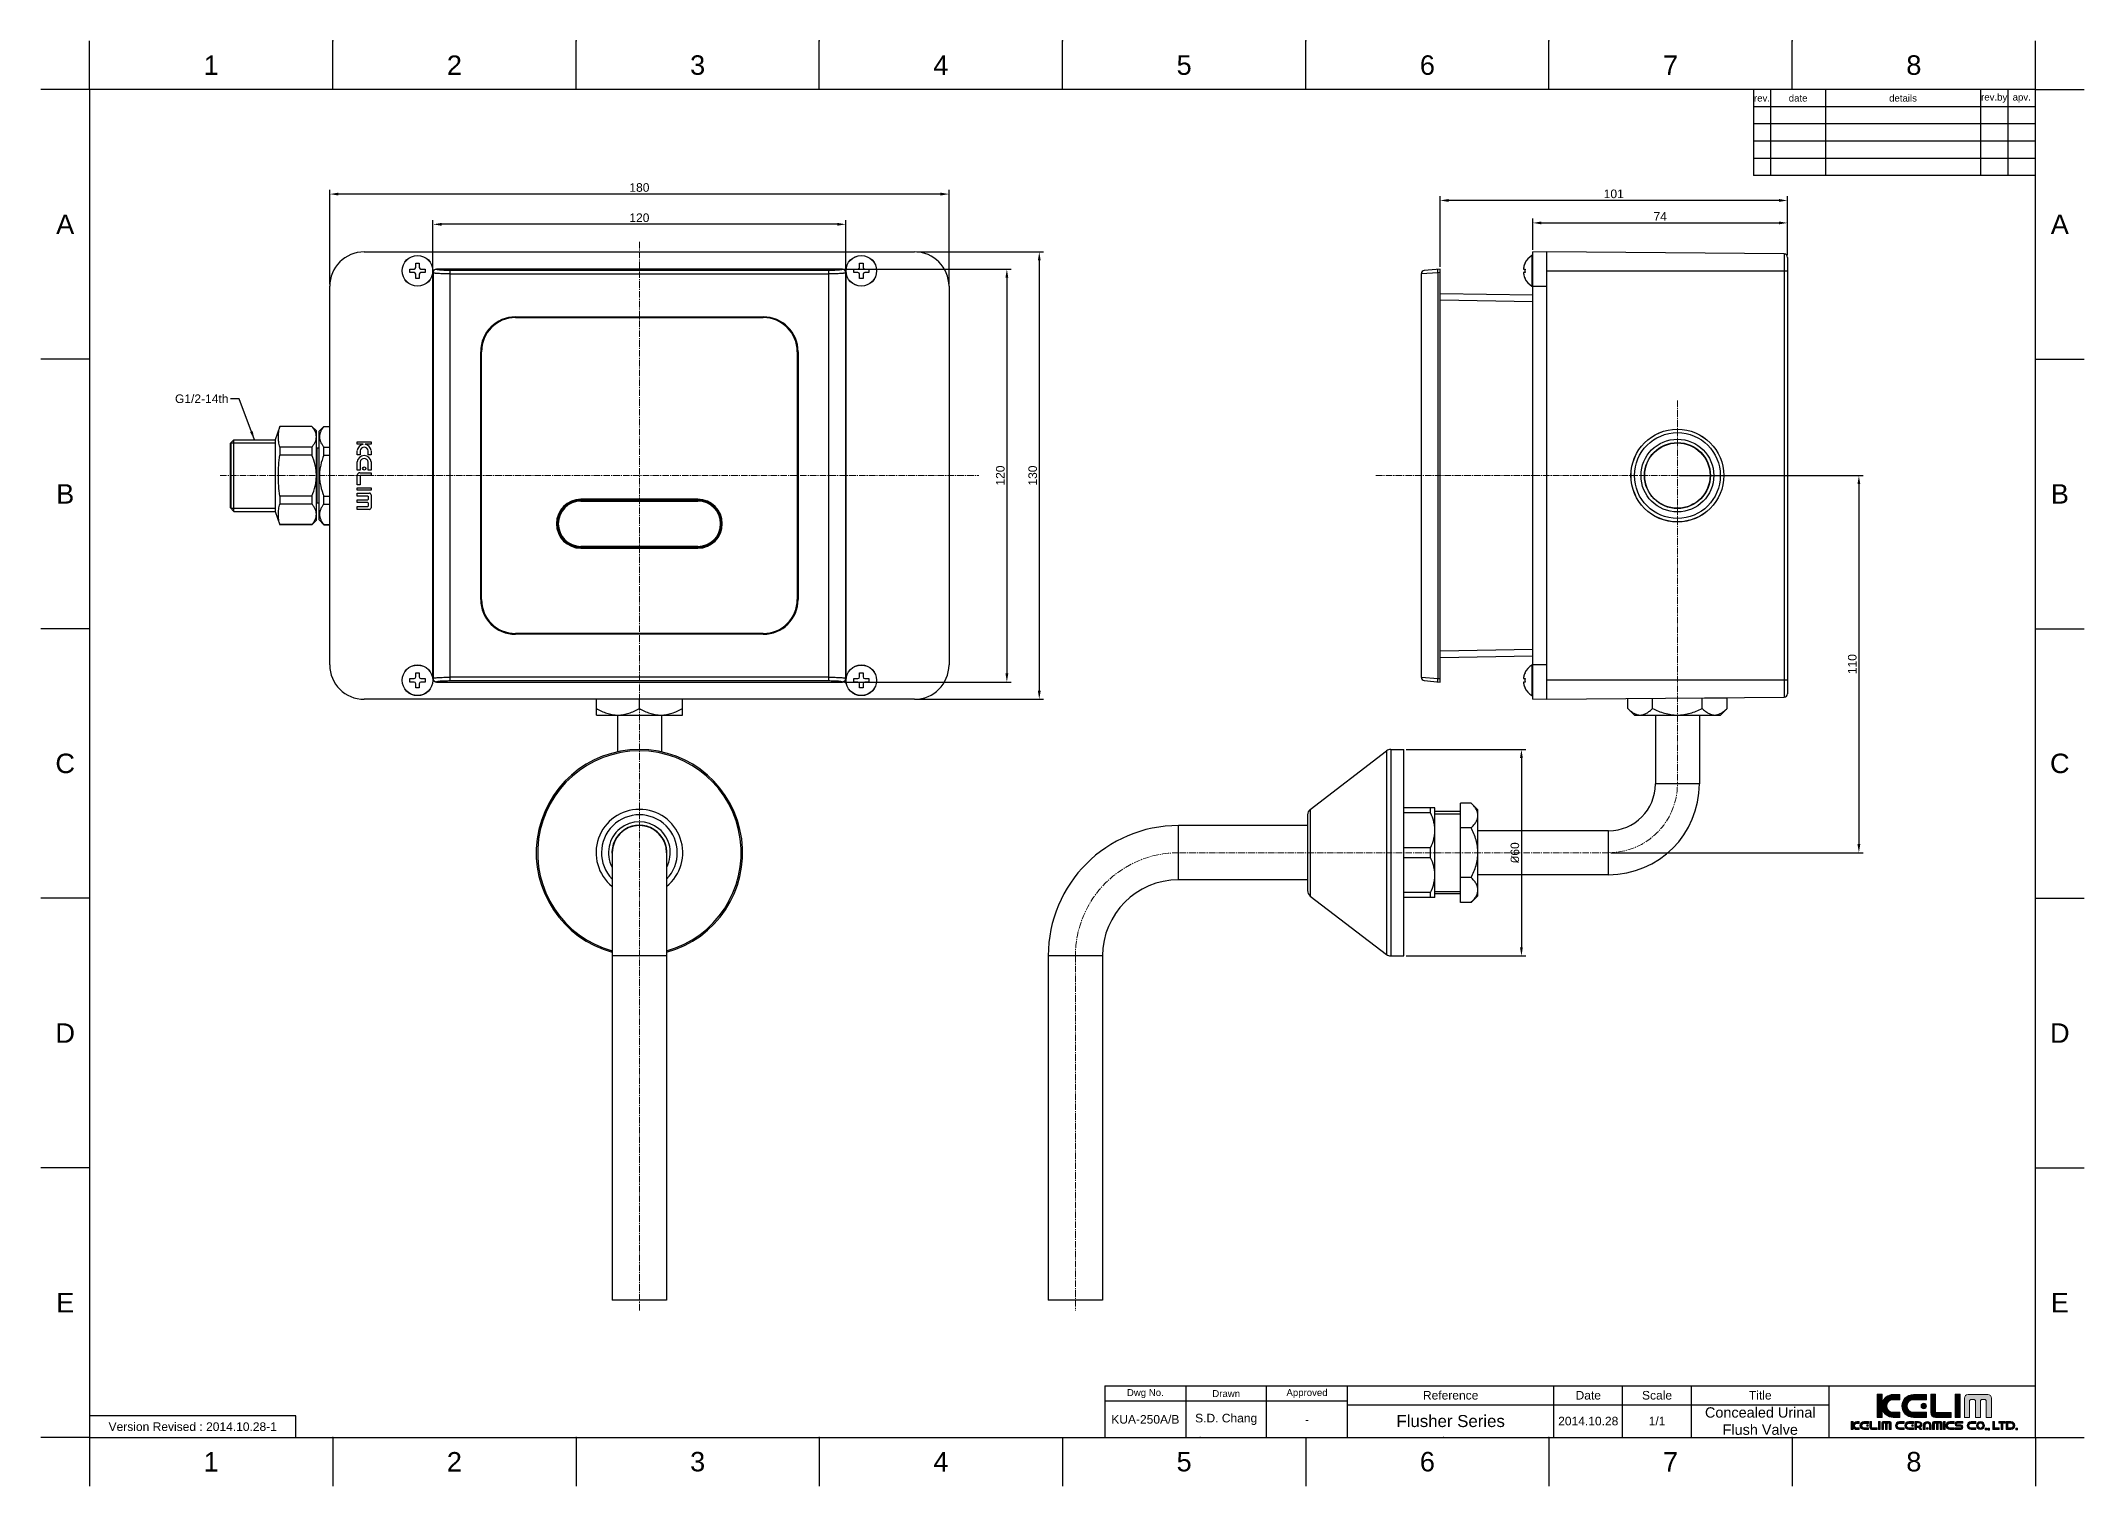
# Model space of a CAD drawing. Header units: millimetres. Extents: x 3440 to 4034, y 651 to 1071.
import ezdxf

# ---------------------------------------------------------------- set-up
doc = ezdxf.new("R2010")
doc.units = ezdxf.units.MM
doc.header["$LTSCALE"] = 0.1
doc.linetypes.add('CENTER2', pattern=[28.575, 19.05, -3.175, 3.175, -3.175])
doc.layers.add('Cneter', color=1, linetype='CENTER2', lineweight=13)
for name, color, linetype in [('DIM', 3, 'Continuous'), ('FORM', 7, 'Continuous'), ('MEMBER', 7, 'Continuous'), ('TEXT', 2, 'Continuous')]:
    doc.layers.add(name, color=color, linetype=linetype)
doc.styles.get("Standard").update_dxf_attribs({"font": 'arial.ttf'})
doc.dimstyles.new('ISO-25', dxfattribs={"dimtxt": 2.5, "dimasz": 2.5, "dimexe": 1.25, "dimexo": 0.625, "dimtad": 1, "dimtxsty": 'Standard', "dimcen": 2.5, "dimadec": 0, "dimazin": 0, "dimtfac": 1, "dimtmove": 0, "dimatfit": 3, "dimfxl": 1, "dimarcsym": 0})

msp = doc.modelspace()

# ---------------------------------------------------------------- texts
at = {"char_height": 5.657, "attachment_point": 5}
for s, width, insert in [('1', 50, (3489.949, 1064.342)), ('2', 50, (3560.656, 1064.342)), ('3', 50, (3631.363, 1064.342)), ('4', 50, (3702.07, 1064.342)), ('5', 50, (3772.777, 1064.342)), ('6', 50, (3843.485, 1064.342)), ('7', 50, (3914.192, 1064.342)), ('8', 50, (3984.899, 1064.342)), ('A', 10, (3447.525, 1018.099)), ('A', 10, (4027.323, 1018.099)), ('B', 10, (3447.525, 939.756)), ('B', 10, (4027.323, 939.756)), ('C', 10, (3447.525, 861.412)), ('C', 10, (4027.323, 861.412)), ('D', 10, (3447.525, 783.069)), ('D', 10, (4027.323, 783.069)), ('E', 10, (3447.525, 704.726)), ('E', 10, (4027.323, 704.726)), ('1', 50, (3489.949, 658.483)), ('2', 50, (3560.656, 658.483)), ('3', 50, (3631.363, 658.483)), ('4', 50, (3702.07, 658.483)), ('5', 50, (3772.777, 658.483)), ('6', 50, (3843.485, 658.483)), ('7', 50, (3914.192, 658.483)), ('8', 50, (3984.899, 658.483))]:
    msp.add_mtext_dynamic_manual_height_columns(s, width=width, gutter_width=12.5, heights=[0], dxfattribs=dict(at, insert=insert))
at = {"layer": 'DIM', "insert": (3494.98, 966.129), "char_height": 2.5, "attachment_point": 9}
msp.add_mtext('G1/2-14th', dxfattribs=at)
at = {"layer": 'TEXT', "attachment_point": 5}
for s, width, insert, char_height in [('rev.', 5, (3940.752, 1054.771), 2), ('date', 16, (3951.252, 1054.771), 2), ('details', 45, (3981.752, 1054.771), 2), ('rev.by', 8, (4008.252, 1054.771), 2), ('apv.', 8, (4016.252, 1054.771), 2), ('Dwg No.', 23.5, (3761.502, 678.304), 2), ('Drawn', 23.5, (3785.002, 678.304), 2), ('Approved', 23.5, (3808.502, 678.304), 2), ('Reference', 60, (3850.252, 677.804), 2.5), ('Date', 20, (3890.252, 677.804), 2.5), ('Scale', 20, (3910.252, 677.804), 2.5), ('Title', 40, (3940.252, 677.804), 2.5), ('KUA-250A/B', 23.5, (3761.502, 670.804), 2.5), ('S.D. Chang', 23.5, (3785.002, 670.804), 2.5), ('Flusher Series', 60, (3850.252, 670.304), 3.5), ('2014.10.28', 20, (3890.252, 670.304), 2.5), ('1/1', 20, (3910.252, 670.304), 2.5), ('Concealed Urinal Flush Valve', 40, (3940.252, 670.304), 3), ('Version Revised : 2014.10.28-1', 60, (3484.596, 668.679), 2.5), ('-', 23.5, (3808.502, 670.804), 2.5)]:
    msp.add_mtext_dynamic_manual_height_columns(s, width=width, gutter_width=12.5, heights=[0], dxfattribs=dict(at, insert=insert, char_height=char_height))

# ---------------------------------------------------------------- blocks, each defined once
blk = doc.blocks.new('*D6')
at = {"layer": 'Defpoints', "color": 0, "transparency": 16777216}
for p in [(3524.44, 1026.89), (3524.44, 1000.09), (3704.44, 1000.09)]:
    blk.add_point(p, dxfattribs=at)
at = {"layer": 'DIM', "color": 0, "lineweight": -2, "transparency": 16777216}
for p, q in [((3524.44, 1000.71), (3524.44, 1028.14)), ((3704.44, 1000.71), (3704.44, 1028.14)), ((3701.94, 1026.89), (3526.94, 1026.89))]:
    blk.add_line(p, q, dxfattribs=at)
at = {"layer": 'DIM', "color": 0, "transparency": 16777216}
for points in [[(3526.94, 1027.31), (3526.94, 1026.47), (3524.44, 1026.89)], [(3701.94, 1027.31), (3701.94, 1026.47), (3704.44, 1026.89)]]:
    blk.add_solid(points, dxfattribs=at)
at = {"layer": 'DIM', "color": 0, "transparency": 16777216, "insert": (3614.44, 1028.79), "char_height": 2.5, "attachment_point": 5}
blk.add_mtext('180', dxfattribs=at)
blk = doc.blocks.new('*D7')
at = {"layer": 'Defpoints', "color": 0, "transparency": 16777216}
for p in [(3694.44, 1010.09), (3694.44, 880.09), (3730.67, 880.09)]:
    blk.add_point(p, dxfattribs=at)
at = {"layer": 'DIM', "color": 0, "lineweight": -2, "transparency": 16777216}
for p, q in [((3695.06, 1010.09), (3731.92, 1010.09)), ((3730.67, 1007.59), (3730.67, 882.59)), ((3695.06, 880.09), (3731.92, 880.09))]:
    blk.add_line(p, q, dxfattribs=at)
at = {"layer": 'DIM', "color": 0, "transparency": 16777216}
for points in [[(3730.26, 1007.59), (3731.09, 1007.59), (3730.67, 1010.09)], [(3730.26, 882.59), (3731.09, 882.59), (3730.67, 880.09)]]:
    blk.add_solid(points, dxfattribs=at)
at = {"layer": 'DIM', "color": 0, "transparency": 16777216, "insert": (3728.77, 945.09), "char_height": 2.5, "attachment_point": 5, "rotation": 90}
blk.add_mtext('130', dxfattribs=at)
blk = doc.blocks.new('*D8')
at = {"layer": 'Defpoints', "color": 0, "transparency": 16777216}
for p in [(3673.43, 1005.09), (3673.43, 885.09), (3721.25, 885.09)]:
    blk.add_point(p, dxfattribs=at)
at = {"layer": 'DIM', "color": 0, "lineweight": -2, "transparency": 16777216}
for p, q in [((3674.06, 1005.09), (3722.5, 1005.09)), ((3721.25, 1002.59), (3721.25, 887.59)), ((3674.06, 885.09), (3722.5, 885.09))]:
    blk.add_line(p, q, dxfattribs=at)
at = {"layer": 'DIM', "color": 0, "transparency": 16777216}
for points in [[(3720.84, 1002.59), (3721.67, 1002.59), (3721.25, 1005.09)], [(3720.84, 887.59), (3721.67, 887.59), (3721.25, 885.09)]]:
    blk.add_solid(points, dxfattribs=at)
at = {"layer": 'DIM', "color": 0, "transparency": 16777216, "insert": (3719.35, 945.09), "char_height": 2.5, "attachment_point": 5, "rotation": 90}
blk.add_mtext('120', dxfattribs=at)
blk = doc.blocks.new('*D11')
at = {"layer": 'Defpoints', "color": 0, "transparency": 16777216}
for p in [(3916.16, 945.09), (3896.16, 835.49), (3968.92, 835.49)]:
    blk.add_point(p, dxfattribs=at)
at = {"layer": 'DIM', "color": 0, "lineweight": -2, "transparency": 16777216}
for p, q in [((3916.79, 945.09), (3970.17, 945.09)), ((3968.92, 942.59), (3968.92, 837.99)), ((3896.79, 835.49), (3970.17, 835.49))]:
    blk.add_line(p, q, dxfattribs=at)
at = {"layer": 'DIM', "color": 0, "transparency": 16777216}
for points in [[(3968.5, 942.59), (3969.33, 942.59), (3968.92, 945.09)], [(3968.5, 837.99), (3969.33, 837.99), (3968.92, 835.49)]]:
    blk.add_solid(points, dxfattribs=at)
at = {"layer": 'DIM', "color": 0, "transparency": 16777216, "insert": (3967.01, 890.29), "char_height": 2.5, "attachment_point": 5, "rotation": 90}
blk.add_mtext('110', dxfattribs=at)
blk = doc.blocks.new('*D13')
at = {"layer": 'Defpoints', "color": 0, "transparency": 16777216}
for p in [(3554.44, 1018.1), (3554.44, 945.09), (3674.43, 945.09)]:
    blk.add_point(p, dxfattribs=at)
at = {"layer": 'DIM', "color": 0, "lineweight": -2, "transparency": 16777216}
for p, q in [((3554.44, 945.71), (3554.44, 1019.35)), ((3671.93, 1018.1), (3556.94, 1018.1)), ((3674.43, 945.71), (3674.43, 1019.35))]:
    blk.add_line(p, q, dxfattribs=at)
at = {"layer": 'DIM', "color": 0, "transparency": 16777216}
for points in [[(3556.94, 1018.52), (3556.94, 1017.68), (3554.44, 1018.1)], [(3671.93, 1018.52), (3671.93, 1017.68), (3674.43, 1018.1)]]:
    blk.add_solid(points, dxfattribs=at)
at = {"layer": 'DIM', "color": 0, "transparency": 16777216, "insert": (3614.43, 1020), "char_height": 2.5, "attachment_point": 5}
blk.add_mtext('120', dxfattribs=at)
blk = doc.blocks.new('*D19')
at = {"layer": 'Defpoints', "color": 0, "transparency": 16777216}
for p in [(3836.66, 865.49), (3836.66, 805.49), (3870.83, 805.49)]:
    blk.add_point(p, dxfattribs=at)
at = {"layer": 'DIM', "color": 0, "lineweight": -2, "transparency": 16777216}
for p, q in [((3837.29, 865.49), (3872.08, 865.49)), ((3870.83, 862.99), (3870.83, 807.99)), ((3837.29, 805.49), (3872.08, 805.49))]:
    blk.add_line(p, q, dxfattribs=at)
at = {"layer": 'DIM', "color": 0, "transparency": 16777216}
for points in [[(3870.41, 862.99), (3871.24, 862.99), (3870.83, 865.49)], [(3870.41, 807.99), (3871.24, 807.99), (3870.83, 805.49)]]:
    blk.add_solid(points, dxfattribs=at)
at = {"layer": 'DIM', "color": 0, "transparency": 16777216, "insert": (3868.93, 835.49), "char_height": 2.5, "attachment_point": 5, "rotation": 90}
blk.add_mtext('{\\fISOCPEUR|b0|i0|c0|p34;%%C}60', dxfattribs=at)
blk = doc.blocks.new('*D20')
at = {"layer": 'Defpoints', "color": 0, "transparency": 16777216}
for p in [(3948.16, 1018.51), (3874.16, 1010.09), (3948.16, 1008.49)]:
    blk.add_point(p, dxfattribs=at)
at = {"layer": 'DIM', "color": 0, "lineweight": -2, "transparency": 16777216}
for p, q in [((3874.16, 1010.71), (3874.16, 1019.76)), ((3876.66, 1018.51), (3945.66, 1018.51)), ((3948.16, 1009.11), (3948.16, 1019.76))]:
    blk.add_line(p, q, dxfattribs=at)
at = {"layer": 'DIM', "color": 0, "transparency": 16777216}
for points in [[(3876.66, 1018.93), (3876.66, 1018.09), (3874.16, 1018.51)], [(3945.66, 1018.93), (3945.66, 1018.09), (3948.16, 1018.51)]]:
    blk.add_solid(points, dxfattribs=at)
at = {"layer": 'DIM', "color": 0, "transparency": 16777216, "insert": (3911.16, 1020.39), "char_height": 2.5, "attachment_point": 5}
blk.add_mtext('74', dxfattribs=at)
blk = doc.blocks.new('*D21')
at = {"layer": 'Defpoints', "color": 0, "transparency": 16777216}
for p in [(3847.16, 1025.04), (3847.16, 1005.09), (3948.16, 1009.11)]:
    blk.add_point(p, dxfattribs=at)
at = {"layer": 'DIM', "color": 0, "lineweight": -2, "transparency": 16777216}
for p, q in [((3847.16, 1005.71), (3847.16, 1026.29)), ((3945.66, 1025.04), (3849.66, 1025.04)), ((3948.16, 1009.74), (3948.16, 1026.29))]:
    blk.add_line(p, q, dxfattribs=at)
at = {"layer": 'DIM', "color": 0, "transparency": 16777216}
for points in [[(3849.66, 1025.46), (3849.66, 1024.62), (3847.16, 1025.04)], [(3945.66, 1025.46), (3945.66, 1024.62), (3948.16, 1025.04)]]:
    blk.add_solid(points, dxfattribs=at)
at = {"layer": 'DIM', "color": 0, "transparency": 16777216, "insert": (3897.66, 1026.94), "char_height": 2.5, "attachment_point": 5}
blk.add_mtext('101', dxfattribs=at)

# ---------------------------------------------------------------- dimensions: what is measured, and where the dimension line sits
at = {"layer": 'DIM'}
for base, p1, p2, picture, middle in [((3524.437, 1026.891), (3704.437, 1000.089), (3524.437, 1000.089), '*D6', (3614.437, 1028.792)), ((3847.163, 1025.041), (3948.163, 1009.112), (3847.163, 1005.089), '*D21', (3897.663, 1026.942)), ((3948.163, 1018.511), (3874.163, 1010.089), (3948.163, 1008.487), '*D20', (3911.163, 1020.386))]:
    dim = msp.add_linear_dim(base=base, p1=p1, p2=p2, dimstyle='ISO-25', dxfattribs=at)
    dim.commit()
    dim.dimension.update_dxf_attribs({"geometry": picture, "text_midpoint": middle})
dim = msp.add_linear_dim(base=(3554.437, 1018.099), p1=(3674.427, 945.089), p2=(3554.437, 945.089), dimstyle='ISO-25', override={"dimdec": 0}, dxfattribs=at)
dim.commit()
dim.dimension.update_dxf_attribs({"geometry": '*D13', "text_midpoint": (3614.432, 1020.001)})
for base, p1, p2, picture, middle in [((3730.675, 880.089), (3694.437, 1010.089), (3694.437, 880.089), '*D7', (3728.773, 945.089)), ((3721.253, 885.089), (3673.433, 1005.089), (3673.433, 885.089), '*D8', (3719.351, 945.089))]:
    dim = msp.add_linear_dim(base=base, p1=p1, p2=p2, angle=90, dimstyle='ISO-25', dxfattribs=at)
    dim.commit()
    dim.dimension.update_dxf_attribs({"geometry": picture, "text_midpoint": middle})
dim = msp.add_linear_dim(base=(3968.915, 835.489), p1=(3916.163, 945.089), p2=(3896.163, 835.489), angle=90, dimstyle='ISO-25', override={"dimdec": 0}, dxfattribs=at)
dim.commit()
dim.dimension.update_dxf_attribs({"geometry": '*D11', "text_midpoint": (3967.014, 890.289)})
dim = msp.add_linear_dim(base=(3870.828, 805.489), p1=(3836.663, 865.489), p2=(3836.663, 805.489), angle=90, text='{\\fISOCPEUR|b0|i0|c0|p34;%%C}<>', dimstyle='ISO-25', dxfattribs=at)
dim.commit()
dim.dimension.update_dxf_attribs({"geometry": '*D19', "text_midpoint": (3868.926, 835.489)})

# ---------------------------------------------------------------- hatches: boundary and pattern name
at = {"layer": 'TEXT'}
h = msp.add_hatch(color=2, dxfattribs=at)
h.dxf.hatch_style = 2
edge = h.paths.add_edge_path()
edge.add_spline(control_points=[(3980.781, 672.866), (3980.781, 672.866), (3978.852, 672.866), (3978.852, 672.866), (3977.837, 672.866), (3977.02, 673.684), (3977.02, 674.695), (3977.02, 675.711), (3977.837, 676.528), (3978.852, 676.528), (3978.852, 676.528), (3980.781, 676.528), (3980.781, 676.528), (3980.781, 676.528), (3980.781, 678.042), (3980.781, 678.042), (3980.781, 678.042), (3978.875, 678.042), (3978.875, 678.042), (3977.348, 678.042), (3976.067, 677.019), (3975.676, 675.62), (3975.676, 675.62), (3975.676, 678.089), (3975.676, 678.089), (3975.676, 678.089), (3974.265, 678.089), (3974.265, 678.089), (3974.265, 678.089), (3974.265, 671.352), (3974.265, 671.352), (3974.265, 671.352), (3975.676, 671.352), (3975.676, 671.352), (3975.676, 671.352), (3975.676, 673.823), (3975.676, 673.823), (3976.067, 672.425), (3977.348, 671.399), (3978.875, 671.399), (3978.875, 671.399), (3980.781, 671.399), (3980.781, 671.399), (3980.781, 671.399), (3980.781, 672.866), (3980.781, 672.866)], knot_values=[0, 0, 0, 0, 1, 1, 1, 2, 2, 2, 3, 3, 3, 4, 4, 4, 5, 5, 5, 6, 6, 6, 7, 7, 7, 8, 8, 8, 9, 9, 9, 10, 10, 10, 11, 11, 11, 12, 12, 12, 13, 13, 13, 14, 14, 14, 15, 15, 15, 15], degree=3, periodic=0)
h = msp.add_hatch(color=256, dxfattribs=at)
h.dxf.hatch_style = 2
edge = h.paths.add_edge_path()
edge.add_spline(control_points=[(3984.764, 671.399), (3984.764, 671.399), (3988.604, 671.399), (3988.604, 671.399), (3988.604, 671.399), (3988.604, 672.866), (3988.604, 672.866), (3988.604, 672.866), (3984.74, 672.866), (3984.74, 672.866), (3983.727, 672.866), (3982.91, 673.684), (3982.91, 674.695), (3982.91, 675.711), (3983.727, 676.528), (3984.74, 676.528), (3984.74, 676.528), (3988.604, 676.528), (3988.604, 676.528), (3988.604, 676.528), (3988.604, 678.042), (3988.604, 678.042), (3988.604, 678.042), (3984.764, 678.042), (3984.764, 678.042), (3982.928, 678.042), (3981.443, 676.559), (3981.443, 674.721), (3981.443, 672.887), (3982.928, 671.399), (3984.764, 671.399)], knot_values=[0, 0, 0, 0, 1, 1, 1, 2, 2, 2, 3, 3, 3, 4, 4, 4, 5, 5, 5, 6, 6, 6, 7, 7, 7, 8, 8, 8, 9, 9, 9, 10, 10, 10, 10], degree=3, periodic=0)
h = msp.add_hatch(color=2, dxfattribs=at)
h.dxf.hatch_style = 2
edge = h.paths.add_edge_path()
edge.add_spline(control_points=[(3991.208, 671.347), (3991.208, 671.347), (3995.748, 671.347), (3995.748, 671.347), (3995.748, 671.347), (3995.748, 672.761), (3995.748, 672.761), (3995.748, 672.761), (3991.218, 672.761), (3991.218, 672.761), (3991.218, 672.761), (3991.213, 672.746), (3991.213, 672.746), (3991.213, 672.746), (3991.213, 678.089), (3991.213, 678.089), (3991.213, 678.089), (3989.799, 678.089), (3989.799, 678.089), (3989.799, 678.089), (3989.799, 672.761), (3989.799, 672.761), (3989.799, 672.761), (3989.794, 672.766), (3989.794, 672.766), (3989.794, 671.981), (3990.43, 671.341), (3991.218, 671.341), (3991.218, 671.341), (3991.208, 671.347), (3991.208, 671.347)], knot_values=[0, 0, 0, 0, 1, 1, 1, 2, 2, 2, 3, 3, 3, 4, 4, 4, 5, 5, 5, 6, 6, 6, 7, 7, 7, 8, 8, 8, 9, 9, 9, 10, 10, 10, 10], degree=3, periodic=0)
h = msp.add_hatch(color=2, dxfattribs=at)
h.dxf.hatch_style = 2
h.paths.add_polyline_path([(3998.338, 678.089), (3996.925, 678.089), (3996.925, 671.352), (3998.338, 671.352)])
h = msp.add_hatch(color=2, dxfattribs=at)
h.dxf.hatch_style = 2
edge = h.paths.add_edge_path()
edge.add_spline(control_points=[(4006.412, 678.058), (4006.412, 678.058), (4000.659, 678.058), (4000.659, 678.058), (4000.068, 678.058), (3999.589, 677.581), (3999.589, 676.994), (3999.589, 676.994), (3999.589, 671.362), (3999.589, 671.362), (3999.589, 671.362), (4001.117, 671.362), (4001.117, 671.362), (4001.117, 671.362), (4001.117, 676.297), (4001.117, 676.297), (4001.117, 676.297), (4001.435, 676.617), (4001.435, 676.617), (4001.435, 676.617), (4002.46, 676.617), (4002.46, 676.617), (4002.46, 676.617), (4002.779, 676.297), (4002.779, 676.297), (4002.779, 676.297), (4002.779, 671.362), (4002.779, 671.362), (4002.779, 671.362), (4004.256, 671.362), (4004.256, 671.362), (4004.256, 671.362), (4004.256, 676.297), (4004.256, 676.297), (4004.256, 676.297), (4004.578, 676.617), (4004.578, 676.617), (4004.578, 676.617), (4005.599, 676.617), (4005.599, 676.617), (4005.599, 676.617), (4005.917, 676.297), (4005.917, 676.297), (4005.917, 676.297), (4005.917, 671.362), (4005.917, 671.362), (4005.917, 671.362), (4007.483, 671.362), (4007.483, 671.362), (4007.483, 671.362), (4007.483, 676.994), (4007.483, 676.994), (4007.483, 677.581), (4007.002, 678.058), (4006.412, 678.058)], knot_values=[0, 0, 0, 0, 1, 1, 1, 2, 2, 2, 3, 3, 3, 4, 4, 4, 5, 5, 5, 6, 6, 6, 7, 7, 7, 8, 8, 8, 9, 9, 9, 10, 10, 10, 11, 11, 11, 12, 12, 12, 13, 13, 13, 14, 14, 14, 15, 15, 15, 16, 16, 16, 17, 17, 17, 18, 18, 18, 18], degree=3, periodic=0)
h = msp.add_hatch(color=2, dxfattribs=at)
h.dxf.hatch_style = 2
edge = h.paths.add_edge_path()
edge.add_spline(control_points=[(3986.986, 674.695), (3986.986, 674.255), (3987.342, 673.892), (3987.785, 673.892), (3988.226, 673.892), (3988.586, 674.255), (3988.586, 674.695), (3988.586, 675.14), (3988.226, 675.495), (3987.785, 675.495), (3987.342, 675.495), (3986.986, 675.14), (3986.986, 674.695)], knot_values=[0, 0, 0, 0, 1, 1, 1, 2, 2, 2, 3, 3, 3, 4, 4, 4, 4], degree=3, periodic=0)
h = msp.add_hatch(color=2, dxfattribs=at)
h.dxf.hatch_style = 2
edge = h.paths.add_edge_path()
edge.add_spline(control_points=[(3967.214, 669.32), (3967.214, 669.32), (3967.214, 670.185), (3967.214, 670.185), (3967.214, 670.185), (3966.722, 670.185), (3966.722, 670.185), (3966.722, 670.185), (3966.722, 667.835), (3966.722, 667.835), (3966.722, 667.835), (3967.214, 667.835), (3967.214, 667.835), (3967.214, 667.835), (3967.214, 668.701), (3967.214, 668.701), (3967.349, 668.212), (3967.796, 667.852), (3968.33, 667.852), (3968.33, 667.852), (3968.995, 667.852), (3968.995, 667.852), (3968.995, 667.852), (3968.995, 668.363), (3968.995, 668.363), (3968.995, 668.363), (3968.322, 668.363), (3968.322, 668.363), (3967.968, 668.363), (3967.683, 668.648), (3967.683, 669.001), (3967.683, 669.356), (3967.968, 669.64), (3968.322, 669.64), (3968.322, 669.64), (3968.995, 669.64), (3968.995, 669.64), (3968.995, 669.64), (3968.995, 670.169), (3968.995, 670.169), (3968.995, 670.169), (3968.33, 670.169), (3968.33, 670.169), (3967.796, 670.169), (3967.349, 669.81), (3967.214, 669.32)], knot_values=[0, 0, 0, 0, 1, 1, 1, 2, 2, 2, 3, 3, 3, 4, 4, 4, 5, 5, 5, 6, 6, 6, 7, 7, 7, 8, 8, 8, 9, 9, 9, 10, 10, 10, 11, 11, 11, 12, 12, 12, 13, 13, 13, 14, 14, 14, 15, 15, 15, 15], degree=3, periodic=0)
h = msp.add_hatch(color=2, dxfattribs=at)
h.dxf.hatch_style = 2
edge = h.paths.add_edge_path()
edge.add_spline(control_points=[(3969.225, 669.01), (3969.225, 668.371), (3969.743, 667.852), (3970.384, 667.852), (3970.384, 667.852), (3971.723, 667.852), (3971.723, 667.852), (3971.723, 667.852), (3971.723, 668.363), (3971.723, 668.363), (3971.723, 668.363), (3970.375, 668.363), (3970.375, 668.363), (3970.022, 668.363), (3969.737, 668.648), (3969.737, 669.001), (3969.737, 669.356), (3970.022, 669.64), (3970.375, 669.64), (3970.375, 669.64), (3971.723, 669.64), (3971.723, 669.64), (3971.723, 669.64), (3971.723, 670.169), (3971.723, 670.169), (3971.723, 670.169), (3970.384, 670.169), (3970.384, 670.169), (3969.743, 670.169), (3969.225, 669.651), (3969.225, 669.01)], knot_values=[0, 0, 0, 0, 1, 1, 1, 2, 2, 2, 3, 3, 3, 4, 4, 4, 5, 5, 5, 6, 6, 6, 7, 7, 7, 8, 8, 8, 9, 9, 9, 10, 10, 10, 10], degree=3, periodic=0)
h = msp.add_hatch(color=2, dxfattribs=at)
h.dxf.hatch_style = 2
edge = h.paths.add_edge_path()
edge.add_spline(control_points=[(3971.158, 669.001), (3971.158, 668.847), (3971.283, 668.721), (3971.437, 668.721), (3971.591, 668.721), (3971.717, 668.847), (3971.717, 669.001), (3971.717, 669.156), (3971.591, 669.28), (3971.437, 669.28), (3971.283, 669.28), (3971.158, 669.156), (3971.158, 669.001)], knot_values=[0, 0, 0, 0, 1, 1, 1, 2, 2, 2, 3, 3, 3, 4, 4, 4, 4], degree=3, periodic=0)
h = msp.add_hatch(color=2, dxfattribs=at)
h.dxf.hatch_style = 2
edge = h.paths.add_edge_path()
edge.add_spline(control_points=[(3972.633, 668.322), (3972.633, 668.322), (3972.633, 670.185), (3972.633, 670.185), (3972.633, 670.185), (3972.14, 670.185), (3972.14, 670.185), (3972.14, 670.185), (3972.14, 668.327), (3972.14, 668.327), (3972.14, 668.327), (3972.138, 668.329), (3972.138, 668.329), (3972.138, 668.054), (3972.36, 667.831), (3972.635, 667.831), (3972.635, 667.831), (3972.631, 667.834), (3972.631, 667.834), (3972.631, 667.834), (3974.214, 667.834), (3974.214, 667.834), (3974.214, 667.834), (3974.214, 668.327), (3974.214, 668.327), (3974.214, 668.327), (3972.635, 668.327), (3972.635, 668.327), (3972.635, 668.327), (3972.633, 668.322), (3972.633, 668.322)], knot_values=[0, 0, 0, 0, 1, 1, 1, 2, 2, 2, 3, 3, 3, 4, 4, 4, 5, 5, 5, 6, 6, 6, 7, 7, 7, 8, 8, 8, 9, 9, 9, 10, 10, 10, 10], degree=3, periodic=0)
h = msp.add_hatch(color=2, dxfattribs=at)
h.dxf.hatch_style = 2
h.paths.add_polyline_path([(3974.625, 667.835), (3975.118, 667.835), (3975.118, 670.185), (3974.625, 670.185)])
h = msp.add_hatch(color=2, dxfattribs=at)
h.dxf.hatch_style = 2
edge = h.paths.add_edge_path()
edge.add_spline(control_points=[(3977.934, 670.174), (3977.934, 670.174), (3975.927, 670.174), (3975.927, 670.174), (3975.721, 670.174), (3975.554, 670.008), (3975.554, 669.803), (3975.554, 669.803), (3975.554, 667.839), (3975.554, 667.839), (3975.554, 667.839), (3976.087, 667.839), (3976.087, 667.839), (3976.087, 667.839), (3976.087, 669.56), (3976.087, 669.56), (3976.087, 669.56), (3976.198, 669.672), (3976.198, 669.672), (3976.198, 669.672), (3976.555, 669.672), (3976.555, 669.672), (3976.555, 669.672), (3976.667, 669.56), (3976.667, 669.56), (3976.667, 669.56), (3976.667, 667.839), (3976.667, 667.839), (3976.667, 667.839), (3977.182, 667.839), (3977.182, 667.839), (3977.182, 667.839), (3977.182, 669.56), (3977.182, 669.56), (3977.182, 669.56), (3977.294, 669.672), (3977.294, 669.672), (3977.294, 669.672), (3977.65, 669.672), (3977.65, 669.672), (3977.65, 669.672), (3977.761, 669.56), (3977.761, 669.56), (3977.761, 669.56), (3977.761, 667.839), (3977.761, 667.839), (3977.761, 667.839), (3978.307, 667.839), (3978.307, 667.839), (3978.307, 667.839), (3978.307, 669.803), (3978.307, 669.803), (3978.307, 670.008), (3978.139, 670.174), (3977.934, 670.174)], knot_values=[0, 0, 0, 0, 1, 1, 1, 2, 2, 2, 3, 3, 3, 4, 4, 4, 5, 5, 5, 6, 6, 6, 7, 7, 7, 8, 8, 8, 9, 9, 9, 10, 10, 10, 11, 11, 11, 12, 12, 12, 13, 13, 13, 14, 14, 14, 15, 15, 15, 16, 16, 16, 17, 17, 17, 18, 18, 18, 18], degree=3, periodic=0)
h = msp.add_hatch(color=2, dxfattribs=at)
h.dxf.hatch_style = 2
edge = h.paths.add_edge_path()
edge.add_spline(control_points=[(3979.539, 669.01), (3979.539, 668.371), (3980.057, 667.852), (3980.697, 667.852), (3980.697, 667.852), (3982.036, 667.852), (3982.036, 667.852), (3982.036, 667.852), (3982.036, 668.363), (3982.036, 668.363), (3982.036, 668.363), (3980.689, 668.363), (3980.689, 668.363), (3980.335, 668.363), (3980.05, 668.648), (3980.05, 669.001), (3980.05, 669.356), (3980.335, 669.64), (3980.689, 669.64), (3980.689, 669.64), (3982.036, 669.64), (3982.036, 669.64), (3982.036, 669.64), (3982.036, 670.169), (3982.036, 670.169), (3982.036, 670.169), (3980.697, 670.169), (3980.697, 670.169), (3980.057, 670.169), (3979.539, 669.651), (3979.539, 669.01)], knot_values=[0, 0, 0, 0, 1, 1, 1, 2, 2, 2, 3, 3, 3, 4, 4, 4, 5, 5, 5, 6, 6, 6, 7, 7, 7, 8, 8, 8, 9, 9, 9, 10, 10, 10, 10], degree=3, periodic=0)
h = msp.add_hatch(color=2, dxfattribs=at)
h.dxf.hatch_style = 2
edge = h.paths.add_edge_path()
edge.add_spline(control_points=[(3982.267, 669.01), (3982.267, 668.371), (3982.785, 667.852), (3983.426, 667.852), (3983.426, 667.852), (3984.765, 667.852), (3984.765, 667.852), (3984.765, 667.852), (3984.765, 668.363), (3984.765, 668.363), (3984.765, 668.363), (3983.417, 668.363), (3983.417, 668.363), (3983.064, 668.363), (3982.779, 668.648), (3982.779, 669.001), (3982.779, 669.356), (3983.064, 669.64), (3983.417, 669.64), (3983.417, 669.64), (3984.765, 669.64), (3984.765, 669.64), (3984.765, 669.64), (3984.765, 670.169), (3984.765, 670.169), (3984.765, 670.169), (3983.426, 670.169), (3983.426, 670.169), (3982.785, 670.169), (3982.267, 669.651), (3982.267, 669.01)], knot_values=[0, 0, 0, 0, 1, 1, 1, 2, 2, 2, 3, 3, 3, 4, 4, 4, 5, 5, 5, 6, 6, 6, 7, 7, 7, 8, 8, 8, 9, 9, 9, 10, 10, 10, 10], degree=3, periodic=0)
h = msp.add_hatch(color=2, dxfattribs=at)
h.dxf.hatch_style = 2
edge = h.paths.add_edge_path()
edge.add_spline(control_points=[(3984.201, 669.001), (3984.201, 668.847), (3984.324, 668.721), (3984.479, 668.721), (3984.633, 668.721), (3984.758, 668.847), (3984.758, 669.001), (3984.758, 669.156), (3984.633, 669.28), (3984.479, 669.28), (3984.324, 669.28), (3984.201, 669.156), (3984.201, 669.001)], knot_values=[0, 0, 0, 0, 1, 1, 1, 2, 2, 2, 3, 3, 3, 4, 4, 4, 4], degree=3, periodic=0)
h = msp.add_hatch(color=2, dxfattribs=at)
h.dxf.hatch_style = 2
edge = h.paths.add_edge_path()
edge.add_spline(control_points=[(3987.254, 669.319), (3987.254, 669.797), (3986.816, 670.185), (3986.275, 670.185), (3986.275, 670.185), (3985.636, 670.185), (3985.636, 670.185), (3985.636, 670.185), (3985.143, 670.185), (3985.143, 670.185), (3985.143, 670.185), (3985.143, 669.803), (3985.143, 669.803), (3985.143, 669.803), (3985.143, 668.848), (3985.143, 668.848), (3985.143, 668.848), (3985.143, 668.453), (3985.143, 668.453), (3985.143, 668.453), (3985.143, 667.835), (3985.143, 667.835), (3985.143, 667.835), (3985.636, 667.835), (3985.636, 667.835), (3985.636, 667.835), (3985.636, 668.453), (3985.636, 668.453), (3985.636, 668.453), (3986.236, 668.453), (3986.236, 668.453), (3986.236, 668.453), (3986.76, 667.835), (3986.76, 667.835), (3986.76, 667.835), (3987.252, 667.835), (3987.252, 667.835), (3987.252, 667.835), (3986.667, 668.526), (3986.667, 668.526), (3987.013, 668.659), (3987.254, 668.964), (3987.254, 669.319)], knot_values=[0, 0, 0, 0, 1, 1, 1, 2, 2, 2, 3, 3, 3, 4, 4, 4, 5, 5, 5, 6, 6, 6, 7, 7, 7, 8, 8, 8, 9, 9, 9, 10, 10, 10, 11, 11, 11, 12, 12, 12, 13, 13, 13, 14, 14, 14, 14], degree=3, periodic=0)
edge = h.paths.add_edge_path()
edge.add_spline(control_points=[(3986.283, 668.848), (3986.283, 668.848), (3985.636, 668.848), (3985.636, 668.848), (3985.636, 668.848), (3985.636, 669.803), (3985.636, 669.803), (3985.636, 669.803), (3986.283, 669.803), (3986.283, 669.803), (3986.581, 669.803), (3986.822, 669.589), (3986.822, 669.326), (3986.822, 669.061), (3986.581, 668.848), (3986.283, 668.848)], knot_values=[0, 0, 0, 0, 1, 1, 1, 2, 2, 2, 3, 3, 3, 4, 4, 4, 5, 5, 5, 5], degree=3, periodic=0)
h = msp.add_hatch(color=2, dxfattribs=at)
h.dxf.hatch_style = 2
edge = h.paths.add_edge_path()
edge.add_spline(control_points=[(3988.809, 670.169), (3988.17, 670.169), (3987.651, 669.688), (3987.651, 669.094), (3987.651, 669.094), (3987.651, 667.852), (3987.651, 667.852), (3987.651, 667.852), (3988.162, 667.852), (3988.162, 667.852), (3988.162, 667.852), (3988.162, 669.102), (3988.162, 669.102), (3988.162, 669.429), (3988.447, 669.694), (3988.8, 669.694), (3989.154, 669.694), (3989.44, 669.43), (3989.44, 669.102), (3989.44, 669.102), (3989.44, 667.852), (3989.44, 667.852), (3989.44, 667.852), (3989.968, 667.852), (3989.968, 667.852), (3989.968, 667.852), (3989.968, 669.094), (3989.968, 669.094), (3989.968, 669.688), (3989.45, 670.169), (3988.809, 670.169)], knot_values=[0, 0, 0, 0, 1, 1, 1, 2, 2, 2, 3, 3, 3, 4, 4, 4, 5, 5, 5, 6, 6, 6, 7, 7, 7, 8, 8, 8, 9, 9, 9, 10, 10, 10, 10], degree=3, periodic=0)
h = msp.add_hatch(color=2, dxfattribs=at)
h.dxf.hatch_style = 2
edge = h.paths.add_edge_path()
edge.add_spline(control_points=[(3988.817, 668.428), (3988.663, 668.428), (3988.539, 668.303), (3988.539, 668.148), (3988.539, 667.995), (3988.663, 667.869), (3988.817, 667.869), (3988.972, 667.869), (3989.097, 667.995), (3989.097, 668.148), (3989.097, 668.303), (3988.972, 668.428), (3988.817, 668.428)], knot_values=[0, 0, 0, 0, 1, 1, 1, 2, 2, 2, 3, 3, 3, 4, 4, 4, 4], degree=3, periodic=0)
h = msp.add_hatch(color=2, dxfattribs=at)
h.dxf.hatch_style = 2
edge = h.paths.add_edge_path()
edge.add_spline(control_points=[(3992.708, 670.174), (3992.708, 670.174), (3990.702, 670.174), (3990.702, 670.174), (3990.496, 670.174), (3990.329, 670.008), (3990.329, 669.803), (3990.329, 669.803), (3990.329, 667.839), (3990.329, 667.839), (3990.329, 667.839), (3990.862, 667.839), (3990.862, 667.839), (3990.862, 667.839), (3990.862, 669.56), (3990.862, 669.56), (3990.862, 669.56), (3990.973, 669.672), (3990.973, 669.672), (3990.973, 669.672), (3991.33, 669.672), (3991.33, 669.672), (3991.33, 669.672), (3991.441, 669.56), (3991.441, 669.56), (3991.441, 669.56), (3991.441, 667.839), (3991.441, 667.839), (3991.441, 667.839), (3991.957, 667.839), (3991.957, 667.839), (3991.957, 667.839), (3991.957, 669.56), (3991.957, 669.56), (3991.957, 669.56), (3992.069, 669.672), (3992.069, 669.672), (3992.069, 669.672), (3992.425, 669.672), (3992.425, 669.672), (3992.425, 669.672), (3992.536, 669.56), (3992.536, 669.56), (3992.536, 669.56), (3992.536, 667.839), (3992.536, 667.839), (3992.536, 667.839), (3993.082, 667.839), (3993.082, 667.839), (3993.082, 667.839), (3993.082, 669.803), (3993.082, 669.803), (3993.082, 670.008), (3992.914, 670.174), (3992.708, 670.174)], knot_values=[0, 0, 0, 0, 1, 1, 1, 2, 2, 2, 3, 3, 3, 4, 4, 4, 5, 5, 5, 6, 6, 6, 7, 7, 7, 8, 8, 8, 9, 9, 9, 10, 10, 10, 11, 11, 11, 12, 12, 12, 13, 13, 13, 14, 14, 14, 15, 15, 15, 16, 16, 16, 17, 17, 17, 18, 18, 18, 18], degree=3, periodic=0)
h = msp.add_hatch(color=2, dxfattribs=at)
h.dxf.hatch_style = 2
h.paths.add_polyline_path([(3993.513, 667.835), (3994.006, 667.835), (3994.006, 670.185), (3993.513, 670.185)])
h = msp.add_hatch(color=2, dxfattribs=at)
h.dxf.hatch_style = 2
edge = h.paths.add_edge_path()
edge.add_spline(control_points=[(3994.15, 669.01), (3994.15, 668.371), (3994.668, 667.852), (3995.308, 667.852), (3995.308, 667.852), (3996.647, 667.852), (3996.647, 667.852), (3996.647, 667.852), (3996.647, 668.363), (3996.647, 668.363), (3996.647, 668.363), (3995.3, 668.363), (3995.3, 668.363), (3994.946, 668.363), (3994.661, 668.648), (3994.661, 669.001), (3994.661, 669.356), (3994.946, 669.64), (3995.3, 669.64), (3995.3, 669.64), (3996.647, 669.64), (3996.647, 669.64), (3996.647, 669.64), (3996.647, 670.169), (3996.647, 670.169), (3996.647, 670.169), (3995.308, 670.169), (3995.308, 670.169), (3994.668, 670.169), (3994.15, 669.651), (3994.15, 669.01)], knot_values=[0, 0, 0, 0, 1, 1, 1, 2, 2, 2, 3, 3, 3, 4, 4, 4, 5, 5, 5, 6, 6, 6, 7, 7, 7, 8, 8, 8, 9, 9, 9, 10, 10, 10, 10], degree=3, periodic=0)
h = msp.add_hatch(color=2, dxfattribs=at)
h.dxf.hatch_style = 2
edge = h.paths.add_edge_path()
edge.add_spline(control_points=[(3996.895, 669.452), (3996.895, 668.735), (3997.625, 668.796), (3997.625, 668.796), (3997.625, 668.796), (3997.644, 668.796), (3997.644, 668.796), (3997.644, 668.796), (3998.43, 668.796), (3998.43, 668.796), (3998.43, 668.796), (3998.571, 668.796), (3998.571, 668.796), (3998.571, 668.796), (3998.762, 668.766), (3998.762, 668.581), (3998.762, 668.397), (3998.638, 668.327), (3998.571, 668.327), (3998.571, 668.327), (3996.895, 668.327), (3996.895, 668.327), (3996.895, 668.327), (3996.895, 667.853), (3996.895, 667.853), (3996.895, 667.853), (3998.56, 667.853), (3998.56, 667.853), (3998.56, 667.853), (3999.179, 667.852), (3999.179, 668.569), (3999.179, 669.287), (3998.449, 669.225), (3998.449, 669.225), (3998.449, 669.225), (3998.43, 669.225), (3998.43, 669.225), (3998.43, 669.225), (3997.644, 669.225), (3997.644, 669.225), (3997.644, 669.225), (3997.502, 669.225), (3997.502, 669.225), (3997.502, 669.225), (3997.311, 669.256), (3997.311, 669.44), (3997.311, 669.623), (3997.436, 669.694), (3997.503, 669.694), (3997.503, 669.694), (3999.179, 669.694), (3999.179, 669.694), (3999.179, 669.694), (3999.179, 670.169), (3999.179, 670.169), (3999.179, 670.169), (3997.514, 670.169), (3997.514, 670.169), (3997.514, 670.169), (3996.895, 670.17), (3996.895, 669.452)], knot_values=[0, 0, 0, 0, 1, 1, 1, 2, 2, 2, 3, 3, 3, 4, 4, 4, 5, 5, 5, 6, 6, 6, 7, 7, 7, 8, 8, 8, 9, 9, 9, 10, 10, 10, 11, 11, 11, 12, 12, 12, 13, 13, 13, 14, 14, 14, 15, 15, 15, 16, 16, 16, 17, 17, 17, 18, 18, 18, 19, 19, 19, 20, 20, 20, 20], degree=3, periodic=0)
h = msp.add_hatch(color=2, dxfattribs=at)
h.dxf.hatch_style = 2
edge = h.paths.add_edge_path()
edge.add_spline(control_points=[(4000.371, 669.01), (4000.371, 668.371), (4000.888, 667.852), (4001.529, 667.852), (4001.529, 667.852), (4002.868, 667.852), (4002.868, 667.852), (4002.868, 667.852), (4002.868, 668.363), (4002.868, 668.363), (4002.868, 668.363), (4001.521, 668.363), (4001.521, 668.363), (4001.167, 668.363), (4000.882, 668.648), (4000.882, 669.001), (4000.882, 669.356), (4001.167, 669.64), (4001.521, 669.64), (4001.521, 669.64), (4002.868, 669.64), (4002.868, 669.64), (4002.868, 669.64), (4002.868, 670.169), (4002.868, 670.169), (4002.868, 670.169), (4001.529, 670.169), (4001.529, 670.169), (4000.888, 670.169), (4000.371, 669.651), (4000.371, 669.01)], knot_values=[0, 0, 0, 0, 1, 1, 1, 2, 2, 2, 3, 3, 3, 4, 4, 4, 5, 5, 5, 6, 6, 6, 7, 7, 7, 8, 8, 8, 9, 9, 9, 10, 10, 10, 10], degree=3, periodic=0)
h = msp.add_hatch(color=2, dxfattribs=at)
h.dxf.hatch_style = 2
edge = h.paths.add_edge_path()
edge.add_spline(control_points=[(4004.282, 670.169), (4003.642, 670.169), (4003.124, 669.65), (4003.124, 669.01), (4003.124, 668.371), (4003.642, 667.853), (4004.282, 667.853), (4004.922, 667.853), (4005.441, 668.371), (4005.441, 669.01), (4005.441, 669.65), (4004.922, 670.169), (4004.282, 670.169)], knot_values=[0, 0, 0, 0, 1, 1, 1, 2, 2, 2, 3, 3, 3, 4, 4, 4, 4], degree=3, periodic=0)
edge = h.paths.add_edge_path()
edge.add_spline(control_points=[(4004.282, 668.303), (4003.891, 668.303), (4003.574, 668.62), (4003.574, 669.01), (4003.574, 669.402), (4003.891, 669.719), (4004.282, 669.719), (4004.673, 669.719), (4004.99, 669.402), (4004.99, 669.01), (4004.99, 668.62), (4004.673, 668.303), (4004.282, 668.303)], knot_values=[0, 0, 0, 0, 1, 1, 1, 2, 2, 2, 3, 3, 3, 4, 4, 4, 4], degree=3, periodic=0)
h = msp.add_hatch(color=2, dxfattribs=at)
h.dxf.hatch_style = 2
h.paths.add_polyline_path([(4005.633, 667.762), (4006.144, 667.762), (4006.144, 668.273), (4005.633, 668.273)])
h = msp.add_hatch(color=2, dxfattribs=at)
h.dxf.hatch_style = 2
h.paths.add_polyline_path([(4006.38, 667.762), (4006.584, 667.762), (4006.441, 667.638), (4006.748, 667.638), (4006.892, 667.762), (4006.892, 668.273), (4006.38, 668.273)])
h = msp.add_hatch(color=2, dxfattribs=at)
h.dxf.hatch_style = 2
h.paths.add_polyline_path([(4008.33, 670.185), (4007.837, 670.185), (4007.837, 668.328), (4007.837, 667.835), (4008.33, 667.835), (4009.655, 667.835), (4009.655, 668.328), (4008.33, 668.328)])
h = msp.add_hatch(color=2, dxfattribs=at)
h.dxf.hatch_style = 2
h.paths.add_polyline_path([(4010.276, 670.185), (4009.614, 670.185), (4009.614, 669.692), (4010.276, 669.692), (4010.276, 667.835), (4010.769, 667.835), (4010.769, 669.692), (4011.431, 669.692), (4011.431, 670.185), (4010.769, 670.185)])
h = msp.add_hatch(color=2, dxfattribs=at)
h.dxf.hatch_style = 2
edge = h.paths.add_edge_path()
edge.add_spline(control_points=[(4013.087, 670.177), (4013.087, 670.177), (4011.748, 670.177), (4011.748, 670.177), (4011.748, 670.177), (4011.748, 667.86), (4011.748, 667.86), (4011.748, 667.86), (4013.087, 667.86), (4013.087, 667.86), (4013.728, 667.86), (4014.246, 668.378), (4014.246, 669.018), (4014.246, 669.658), (4013.728, 670.177), (4013.087, 670.177)], knot_values=[0, 0, 0, 0, 1, 1, 1, 2, 2, 2, 3, 3, 3, 4, 4, 4, 5, 5, 5, 5], degree=3, periodic=0)
edge = h.paths.add_edge_path()
edge.add_spline(control_points=[(4013.096, 668.388), (4013.096, 668.388), (4012.241, 668.388), (4012.241, 668.388), (4012.241, 668.388), (4012.241, 669.665), (4012.241, 669.665), (4012.241, 669.665), (4013.096, 669.665), (4013.096, 669.665), (4013.449, 669.665), (4013.734, 669.38), (4013.734, 669.027), (4013.734, 668.673), (4013.449, 668.388), (4013.096, 668.388)], knot_values=[0, 0, 0, 0, 1, 1, 1, 2, 2, 2, 3, 3, 3, 4, 4, 4, 5, 5, 5, 5], degree=3, periodic=0)
h = msp.add_hatch(color=2, dxfattribs=at)
h.dxf.hatch_style = 2
h.paths.add_polyline_path([(4014.514, 667.762), (4015.026, 667.762), (4015.026, 668.273), (4014.514, 668.273)])

# ---------------------------------------------------------------- linework, layer by layer
for p, q in [((3454.596, 1057.271), (3454.596, 1071.412)), ((3525.303, 1057.271), (3525.303, 1071.412)), ((3596.01, 1057.271), (3596.01, 1071.412)), ((3666.717, 1057.271), (3666.717, 1071.412)), ((3737.424, 1057.271), (3737.424, 1071.412)), ((3808.131, 1057.271), (3808.131, 1071.412)), ((3878.838, 1057.271), (3878.838, 1071.412)), ((3949.545, 1057.271), (3949.545, 1071.412)), ((4020.252, 1057.271), (4020.252, 1071.412)), ((3454.596, 1057.271), (3440.454, 1057.271)), ((4020.252, 1057.271), (3454.596, 1057.271)), ((3454.596, 1057.271), (3454.596, 665.554)), ((4020.252, 665.554), (4020.252, 1057.271)), ((4020.252, 1057.271), (4034.394, 1057.271)), ((3454.596, 978.928), (3440.454, 978.928)), ((4020.252, 978.928), (4034.394, 978.928)), ((3454.596, 900.584), (3440.454, 900.584)), ((4020.252, 900.584), (4034.394, 900.584)), ((3454.596, 822.241), (3440.454, 822.241)), ((4020.252, 822.241), (4034.394, 822.241)), ((3454.596, 743.897), (3440.454, 743.897)), ((4020.252, 743.897), (4034.394, 743.897)), ((3454.596, 665.554), (3440.454, 665.554)), ((3454.596, 665.554), (4020.252, 665.554)), ((3454.596, 665.554), (3454.596, 651.412)), ((3525.303, 665.554), (3525.303, 651.412)), ((3596.01, 665.554), (3596.01, 651.412)), ((3666.717, 665.554), (3666.717, 651.412)), ((3737.424, 665.554), (3737.424, 651.412)), ((3808.131, 665.554), (3808.131, 651.412)), ((3878.838, 665.554), (3878.838, 651.412)), ((3949.545, 665.554), (3949.545, 651.412)), ((4020.252, 665.554), (4034.394, 665.554)), ((4020.252, 665.554), (4020.252, 651.412))]:
    msp.add_line(p, q)
at = {"color": 7, "linetype": 'Continuous'}
for p, q in [((3534.437, 1010.089), (3694.437, 1010.089)), ((3874.163, 880.089), (3874.163, 1010.089)), ((3878.163, 1010.019), (3874.163, 1010.089)), ((3878.163, 880.089), (3878.163, 1010.089)), ((3947.172, 1009.487), (3878.163, 1010.089)), ((3554.437, 886.091), (3554.437, 1004.087)), ((3554.447, 1004.035), (3554.437, 1004.087)), ((3554.447, 1004.035), (3554.447, 886.142)), ((3555.443, 1005.033), (3555.441, 1005.089)), ((3673.433, 1005.089), (3555.441, 1005.089)), ((3559.446, 885.49), (3559.446, 1004.687)), ((3669.427, 1004.687), (3559.446, 1004.687)), ((3669.427, 1004.687), (3669.427, 885.49)), ((3673.433, 1005.089), (3673.431, 1005.033)), ((3674.437, 1004.087), (3674.427, 1004.035)), ((3674.427, 886.142), (3674.427, 1004.035)), ((3674.437, 1004.087), (3674.437, 886.091)), ((3846.576, 1004.035), (3841.663, 1003.691)), ((3847.163, 1005.089), (3842.576, 1004.687)), ((3847.163, 1004.087), (3846.576, 1004.035)), ((3846.576, 886.142), (3846.576, 1004.035)), ((3847.163, 885.089), (3847.163, 1005.089)), ((3878.163, 1004.589), (3948.163, 1004.589)), ((3947.172, 1009.487), (3947.172, 880.691)), ((3948.163, 1008.487), (3948.163, 881.691)), ((3524.437, 890.089), (3524.437, 1000.089)), ((3559.446, 1003.691), (3669.427, 1003.691)), ((3704.437, 1000.089), (3704.437, 890.089)), ((3841.663, 1003.691), (3841.663, 886.486)), ((3847.163, 998.036), (3874.163, 997.565)), ((3874.163, 1000.089), (3878.163, 1000.089)), ((3874.163, 995.565), (3847.163, 996.037)), ((3578.437, 991.189), (3578.437, 991.22)), ((3578.437, 991.22), (3650.437, 991.22)), ((3578.437, 991.189), (3650.437, 991.189)), ((3650.437, 991.22), (3650.437, 991.189)), ((3568.305, 909.089), (3568.305, 981.089)), ((3568.305, 981.089), (3568.337, 981.089)), ((3568.337, 909.089), (3568.337, 981.089)), ((3660.537, 981.089), (3660.537, 909.089)), ((3660.537, 981.089), (3660.568, 981.089)), ((3660.568, 981.089), (3660.568, 909.089)), ((3532.443, 954.166), (3532.443, 954.907)), ((3532.443, 954.907), (3536.431, 954.907)), ((3534.159, 954.166), (3532.443, 954.166)), ((3532.443, 951.13), (3532.443, 952.324)), ((3533.293, 951.13), (3532.443, 951.13)), ((3533.293, 952.266), (3533.293, 951.13)), ((3536.431, 954.166), (3534.716, 954.166)), ((3535.581, 951.13), (3535.581, 952.266)), ((3536.431, 951.13), (3535.581, 951.13)), ((3536.431, 954.907), (3536.431, 954.166)), ((3536.431, 952.324), (3536.431, 951.13)), ((3532.443, 946.672), (3532.443, 949.037)), ((3533.293, 946.672), (3532.443, 946.672)), ((3532.443, 942.371), (3532.443, 945.228)), ((3533.134, 945.92), (3536.431, 945.92)), ((3533.234, 945.119), (3533.234, 942.371)), ((3536.431, 945.119), (3533.234, 945.119)), ((3533.293, 949.009), (3533.293, 946.672)), ((3535.581, 946.672), (3535.581, 949.009)), ((3536.431, 946.672), (3535.581, 946.672)), ((3536.431, 949.037), (3536.431, 946.672)), ((3536.431, 945.92), (3536.431, 945.119)), ((3533.234, 942.371), (3532.443, 942.371)), ((3532.443, 940.801), (3532.443, 941.542)), ((3532.443, 941.542), (3536.431, 941.542)), ((3536.431, 940.801), (3532.443, 940.801)), ((3532.443, 939.125), (3532.443, 939.964)), ((3532.443, 939.964), (3535.97, 939.964)), ((3535.472, 939.125), (3532.443, 939.125)), ((3535.657, 938.241), (3535.657, 938.94)), ((3536.431, 941.542), (3536.431, 940.801)), ((3536.431, 939.503), (3536.431, 935.731)), ((3532.443, 937.217), (3532.443, 938.057)), ((3532.443, 938.057), (3535.472, 938.057)), ((3535.472, 937.217), (3532.443, 937.217)), ((3532.443, 935.271), (3532.443, 936.11)), ((3532.443, 936.11), (3535.472, 936.11)), ((3535.97, 935.271), (3532.443, 935.271)), ((3535.657, 936.294), (3535.657, 937.032)), ((3597.437, 937.677), (3597.437, 937.989)), ((3597.437, 937.989), (3631.437, 937.989)), ((3631.437, 937.977), (3597.437, 937.977)), ((3597.437, 937.677), (3631.437, 937.677)), ((3631.437, 937.989), (3631.437, 937.677)), ((3597.437, 924.189), (3597.437, 924.501)), ((3631.437, 924.501), (3597.437, 924.501)), ((3597.437, 924.201), (3631.437, 924.201)), ((3631.437, 924.189), (3597.437, 924.189)), ((3631.437, 924.501), (3631.437, 924.189)), ((3568.337, 909.089), (3568.305, 909.089)), ((3660.568, 909.089), (3660.537, 909.089)), ((3578.437, 898.957), (3578.437, 898.989)), ((3650.437, 898.989), (3578.437, 898.989)), ((3650.437, 898.957), (3578.437, 898.957)), ((3650.437, 898.989), (3650.437, 898.957)), ((3847.163, 894.141), (3874.163, 894.612)), ((3874.163, 892.612), (3847.163, 892.141)), ((3554.437, 886.091), (3554.447, 886.142)), ((3555.441, 885.089), (3555.443, 885.145)), ((3555.441, 885.089), (3673.433, 885.089)), ((3669.427, 886.486), (3559.446, 886.486)), ((3559.446, 885.49), (3669.427, 885.49)), ((3673.431, 885.145), (3673.433, 885.089)), ((3674.427, 886.142), (3674.437, 886.091)), ((3841.663, 886.486), (3846.576, 886.143)), ((3842.576, 885.49), (3847.163, 885.089)), ((3846.576, 886.142), (3847.163, 886.091)), ((3878.163, 890.089), (3874.163, 890.089)), ((3948.163, 885.589), (3878.163, 885.589)), ((3694.437, 880.089), (3534.437, 880.089)), ((3874.163, 880.089), (3878.163, 880.159)), ((3878.163, 880.089), (3947.172, 880.691))]:
    msp.add_line(p, q, dxfattribs=at)
for centre, radius in [((3916.163, 945.089), 13.5), ((3916.163, 945.089), 13.476), ((3916.163, 945.089), 12.478), ((3916.163, 945.089), 10.579), ((3916.163, 945.089), 9.579), ((3916.163, 945.089), 9.5), ((3534.452, 947.139), 0.461)]:
    msp.add_circle(centre, radius, dxfattribs=at)
for centre, radius, start, end in [((3534.437, 1000.089), 10, 90, 180), ((3694.437, 1000.089), 10, 0, 90), ((3842.663, 1003.691), 1, 95, 180), ((3947.163, 1008.487), 1, 0, 89.5), ((3578.437, 981.089), 10.131, 90, 180), ((3578.437, 981.089), 10.1, 90, 180), ((3650.437, 981.089), 10.131, 0, 90), ((3650.437, 981.089), 10.1, 0, 90), ((3534.44, 952.184), 2.002, 98.058573, 175.973074), ((3534.438, 948.898), 2, 90.004908, 176.011016), ((3534.437, 952.186), 1.146, 4.030094, 175.96995), ((3534.438, 948.899), 1.998, 3.936631, 90.012885), ((3534.436, 952.186), 2, 3.974044, 81.954143), ((3534.437, 948.93), 1.146, 3.953085, 176.046959), ((3535.97, 939.499), 0.465, 45.555266, 90.00918), ((3597.437, 931.089), 6.9, 90, 270), ((3597.437, 931.089), 6.888, 90, 270), ((3597.437, 931.089), 6.588, 90, 270), ((3631.437, 931.089), 6.9, 270, 90), ((3631.437, 931.089), 6.888, 270, 90), ((3631.437, 931.089), 6.588, 270, 90), ((3578.437, 909.089), 10.131, 180, 270), ((3578.437, 909.089), 10.1, 180, 270), ((3650.437, 909.089), 10.131, 270, 0), ((3650.437, 909.089), 10.1, 270, 0), ((3534.437, 890.089), 10, 180, 270), ((3694.437, 890.089), 10, 270, 0), ((3842.663, 886.486), 1, 180, 265), ((3947.163, 881.691), 1, 270.5, 0)]:
    msp.add_arc(centre, radius, start, end, dxfattribs=at)
for centre, major_axis, start_param, end_param in [((3555.437, 1004.085), (0.196, -0.985), 2.9454252, 4.5147005), ((3673.437, 1004.085), (0.196, 0.985), -1.3731078, 0.1961674), ((3555.437, 886.093), (-0.196, -0.985), -1.3731078, 0.1961674), ((3673.437, 886.093), (-0.196, 0.985), 2.9454252, 4.5147005)]:
    msp.add_ellipse(centre, major_axis=major_axis, ratio=0.9960441, start_param=start_param, end_param=end_param, dxfattribs=at)
for points, knots in [([(3555.447, 1005.031), (3555.322, 1005.031), (3555.06, 1004.981), (3554.721, 1004.759), (3554.498, 1004.421), (3554.447, 1004.16), (3554.447, 1004.035)], [0, 0, 0, 0, 0.2404837, 0.5005961, 0.7603321, 1, 1, 1, 1]), ([(3559.446, 1003.691), (3559.125, 1003.691), (3558.494, 1003.696), (3557.577, 1003.715), (3556.73, 1003.745), (3555.986, 1003.786), (3555.444, 1003.829), (3555.082, 1003.87), (3554.87, 1003.9), (3554.701, 1003.93), (3554.573, 1003.962), (3554.492, 1003.991), (3554.451, 1004.02), (3554.447, 1004.035)], [0, 0, 0, 0, 0.1917122, 0.3759351, 0.5462844, 0.6963724, 0.8199056, 0.8704496, 0.9130533, 0.9474279, 0.9733176, 0.9906181, 1, 1, 1, 1]), ([(3559.446, 1004.687), (3559.188, 1004.687), (3558.681, 1004.692), (3557.945, 1004.711), (3557.265, 1004.742), (3556.669, 1004.783), (3556.177, 1004.832), (3555.842, 1004.882), (3555.641, 1004.928), (3555.541, 1004.96), (3555.476, 1004.99), (3555.446, 1005.019), (3555.443, 1005.033)], [0, 0, 0, 0, 0.1914841, 0.375855, 0.5459073, 0.6954566, 0.8189258, 0.9118532, 0.9460372, 0.9718732, 0.9894966, 1, 1, 1, 1]), ([(3673.431, 1005.033), (3673.428, 1005.019), (3673.398, 1004.99), (3673.333, 1004.96), (3673.232, 1004.928), (3673.031, 1004.882), (3672.696, 1004.832), (3672.205, 1004.783), (3671.609, 1004.742), (3670.929, 1004.711), (3670.193, 1004.692), (3669.686, 1004.687), (3669.427, 1004.687)], [0, 0, 0, 0, 0.0105033, 0.0281267, 0.0539626, 0.0881463, 0.1810737, 0.3045433, 0.4540932, 0.6241459, 0.8085165, 1, 1, 1, 1]), ([(3674.427, 1004.035), (3674.423, 1004.02), (3674.381, 1003.991), (3674.301, 1003.962), (3674.173, 1003.93), (3674.004, 1003.9), (3673.792, 1003.87), (3673.43, 1003.829), (3672.888, 1003.786), (3672.144, 1003.745), (3671.297, 1003.715), (3670.38, 1003.696), (3669.749, 1003.691), (3669.427, 1003.691)], [0, 0, 0, 0, 0.0093819, 0.0266824, 0.0525721, 0.0869467, 0.1295504, 0.1800944, 0.3036276, 0.4537156, 0.6240649, 0.8082878, 1, 1, 1, 1]), ([(3674.427, 1004.035), (3674.426, 1004.16), (3674.376, 1004.421), (3674.153, 1004.759), (3673.814, 1004.981), (3673.552, 1005.031), (3673.427, 1005.031)], [0, 0, 0, 0, 0.2396679, 0.4994039, 0.7595163, 1, 1, 1, 1]), ([(3846.576, 1004.035), (3846.57, 1004.096), (3846.56, 1004.218), (3846.545, 1004.399), (3846.531, 1004.573), (3846.52, 1004.729), (3846.512, 1004.842), (3846.508, 1004.916), (3846.506, 1004.958), (3846.505, 1004.989), (3846.504, 1005.012), (3846.505, 1005.023), (3846.505, 1005.031), (3846.506, 1005.031)], [0, 0, 0, 0, 0.1821305, 0.3680199, 0.5469664, 0.7068015, 0.8362816, 0.8876657, 0.9293552, 0.960951, 0.9828379, 0.9956136, 1, 1, 1, 1]), ([(3554.447, 886.143), (3554.451, 886.158), (3554.492, 886.187), (3554.573, 886.216), (3554.701, 886.248), (3554.87, 886.278), (3555.082, 886.308), (3555.444, 886.348), (3555.986, 886.392), (3556.73, 886.433), (3557.577, 886.463), (3558.494, 886.482), (3559.125, 886.486), (3559.446, 886.486)], [0, 0, 0, 0, 0.0093819, 0.0266824, 0.0525721, 0.0869467, 0.1295504, 0.1800944, 0.3036276, 0.4537156, 0.6240649, 0.8082878, 1, 1, 1, 1]), ([(3554.447, 886.142), (3554.447, 886.018), (3554.498, 885.756), (3554.721, 885.419), (3555.06, 885.196), (3555.322, 885.146), (3555.447, 885.146)], [0, 0, 0, 0, 0.2396679, 0.4994039, 0.7595163, 1, 1, 1, 1]), ([(3555.443, 885.145), (3555.446, 885.159), (3555.476, 885.188), (3555.541, 885.218), (3555.641, 885.25), (3555.842, 885.295), (3556.177, 885.345), (3556.669, 885.395), (3557.265, 885.436), (3557.945, 885.467), (3558.681, 885.486), (3559.188, 885.49), (3559.446, 885.49)], [0, 0, 0, 0, 0.0105033, 0.0281267, 0.0539626, 0.0881463, 0.1810737, 0.3045433, 0.4540932, 0.6241459, 0.8085165, 1, 1, 1, 1]), ([(3669.427, 886.486), (3669.749, 886.486), (3670.38, 886.482), (3671.297, 886.463), (3672.144, 886.433), (3672.888, 886.392), (3673.43, 886.348), (3673.792, 886.308), (3674.004, 886.278), (3674.173, 886.248), (3674.301, 886.216), (3674.381, 886.187), (3674.423, 886.158), (3674.427, 886.143)], [0, 0, 0, 0, 0.1917122, 0.3759351, 0.5462844, 0.6963724, 0.8199056, 0.8704496, 0.9130533, 0.9474279, 0.9733176, 0.9906181, 1, 1, 1, 1]), ([(3669.427, 885.49), (3669.686, 885.49), (3670.193, 885.486), (3670.929, 885.467), (3671.609, 885.436), (3672.205, 885.395), (3672.696, 885.345), (3673.031, 885.295), (3673.232, 885.25), (3673.333, 885.218), (3673.398, 885.188), (3673.428, 885.159), (3673.431, 885.145)], [0, 0, 0, 0, 0.1914841, 0.375855, 0.5459073, 0.6954566, 0.8189258, 0.9118532, 0.9460372, 0.9718732, 0.9894966, 1, 1, 1, 1]), ([(3673.427, 885.146), (3673.552, 885.146), (3673.814, 885.196), (3674.153, 885.419), (3674.376, 885.756), (3674.426, 886.018), (3674.427, 886.142)], [0, 0, 0, 0, 0.2404837, 0.5005961, 0.7603321, 1, 1, 1, 1]), ([(3846.506, 885.146), (3846.505, 885.146), (3846.505, 885.155), (3846.504, 885.165), (3846.505, 885.189), (3846.506, 885.22), (3846.508, 885.262), (3846.512, 885.335), (3846.52, 885.449), (3846.531, 885.604), (3846.545, 885.778), (3846.56, 885.96), (3846.57, 886.082), (3846.576, 886.142)], [0, 0, 0, 0, 0.0043864, 0.0171621, 0.039049, 0.0706448, 0.1123343, 0.1637184, 0.2931985, 0.4530336, 0.6319801, 0.8178695, 1, 1, 1, 1])]:
    msp.add_open_spline(points, degree=3, knots=knots, dxfattribs=at)
for points in [[(3532.646, 945.717), (3532.517, 945.587), (3532.443, 945.413), (3532.443, 945.228)], [(3533.134, 945.92), (3532.952, 945.92), (3532.776, 945.848), (3532.646, 945.717)], [(3535.472, 939.125), (3535.52, 939.125), (3535.568, 939.105), (3535.602, 939.07)], [(3535.602, 939.07), (3535.637, 939.036), (3535.657, 938.989), (3535.657, 938.94)], [(3536.431, 939.503), (3536.431, 939.627), (3536.383, 939.742), (3536.296, 939.831)], [(3535.602, 938.11), (3535.568, 938.077), (3535.52, 938.057), (3535.472, 938.057)], [(3535.472, 937.217), (3535.52, 937.217), (3535.568, 937.198), (3535.602, 937.162)], [(3535.602, 936.165), (3535.568, 936.13), (3535.52, 936.11), (3535.472, 936.11)], [(3535.657, 938.241), (3535.657, 938.192), (3535.637, 938.145), (3535.602, 938.11)], [(3535.602, 937.162), (3535.637, 937.127), (3535.657, 937.082), (3535.657, 937.032)], [(3535.657, 936.294), (3535.657, 936.244), (3535.637, 936.198), (3535.602, 936.165)], [(3535.97, 935.271), (3536.093, 935.271), (3536.209, 935.319), (3536.296, 935.406)], [(3536.296, 935.406), (3536.383, 935.492), (3536.431, 935.609), (3536.431, 935.731)]]:
    msp.add_open_spline(points, degree=3, dxfattribs=at)
for p in [(3525.303, 1071.412), (3596.01, 1071.412), (3666.717, 1071.412), (3737.424, 1071.412), (3808.131, 1071.412), (3878.838, 1071.412), (3949.545, 1071.412), (4020.252, 978.928), (4020.252, 900.584), (4020.252, 822.241), (4020.252, 743.897), (3525.303, 665.554), (3596.01, 665.554), (3666.717, 665.554), (3777.424, 665.554), (3848.131, 665.554), (3878.838, 665.554), (3949.545, 665.554)]:
    msp.add_point(p)
at = {"layer": 'Cneter'}
for p, q in [((3614.437, 702.489), (3614.437, 1013.089)), ((3916.163, 966.914), (3916.163, 855.489)), ((3492.537, 945.089), (3713.082, 945.089)), ((3828.509, 945.089), (3916.788, 945.089)), ((3896.163, 835.489), (3771.163, 835.489)), ((3741.163, 805.489), (3741.163, 702.489))]:
    msp.add_line(p, q, dxfattribs=at)
for centre, radius, start, end in [((3896.163, 855.489), 20, 270, 0), ((3771.163, 805.489), 30, 90, 180)]:
    msp.add_arc(centre, radius, start, end, dxfattribs=at)
at = {"layer": 'FORM'}
for p, q in [((3938.252, 1057.271), (3938.252, 1032.271)), ((3943.252, 1057.271), (3943.252, 1032.271)), ((3959.252, 1057.271), (3959.252, 1032.271)), ((4004.252, 1057.271), (4004.252, 1032.271)), ((4012.252, 1057.271), (4012.252, 1032.271)), ((4020.252, 1052.271), (3938.252, 1052.271)), ((4020.252, 1047.271), (3938.252, 1047.271)), ((4020.252, 1042.271), (3938.252, 1042.271)), ((4020.252, 1037.271), (3938.252, 1037.271)), ((4020.252, 1032.271), (3938.252, 1032.271)), ((3749.752, 680.554), (4020.252, 680.554)), ((3749.752, 680.554), (3749.752, 665.554)), ((3773.252, 680.554), (3773.252, 665.554)), ((3796.752, 665.554), (3796.752, 680.554)), ((3820.252, 665.554), (3820.252, 680.554)), ((3880.252, 665.554), (3880.252, 680.554)), ((3880.252, 665.554), (3880.252, 680.554)), ((3880.252, 665.554), (3880.252, 680.554)), ((3900.252, 665.554), (3900.252, 680.554)), ((3920.252, 665.554), (3920.252, 680.554)), ((3960.252, 665.554), (3960.252, 680.554)), ((3820.252, 676.054), (3749.752, 676.054)), ((3820.252, 675.054), (3960.252, 675.054))]:
    msp.add_line(p, q, dxfattribs=at)
msp.add_lwpolyline([(3454.596, 665.554), (3514.596, 665.554), (3514.596, 671.804), (3454.596, 671.804)], close=True, dxfattribs=at)
at = {"layer": 'MEMBER', "color": 7, "linetype": 'Continuous'}
for p, q in [((3547.737, 1004.089), (3547.737, 1005.089)), ((3547.737, 1005.089), (3548.937, 1005.089)), ((3548.937, 1004.089), (3547.737, 1004.089)), ((3549.437, 1005.589), (3549.437, 1006.789)), ((3549.437, 1006.789), (3550.437, 1006.789)), ((3550.437, 1006.789), (3550.437, 1005.589)), ((3550.937, 1005.089), (3552.137, 1005.089)), ((3552.137, 1004.089), (3550.937, 1004.089)), ((3552.137, 1005.089), (3552.137, 1004.089)), ((3676.737, 1004.089), (3676.737, 1005.089)), ((3676.737, 1005.089), (3677.937, 1005.089)), ((3677.937, 1004.089), (3676.737, 1004.089)), ((3678.437, 1005.589), (3678.437, 1006.789)), ((3678.437, 1006.789), (3679.437, 1006.789)), ((3679.437, 1006.789), (3679.437, 1005.589)), ((3679.937, 1005.089), (3681.137, 1005.089)), ((3681.137, 1004.089), (3679.937, 1004.089)), ((3681.137, 1005.089), (3681.137, 1004.089)), ((3871.485, 1005.089), (3871.88, 1005.089)), ((3871.88, 1004.089), (3871.485, 1004.089)), ((3871.853, 1006.789), (3871.88, 1006.789)), ((3873.859, 1009.019), (3873.859, 1000.159)), ((3549.437, 1002.389), (3549.437, 1003.589)), ((3550.437, 1002.389), (3549.437, 1002.389)), ((3550.437, 1003.589), (3550.437, 1002.389)), ((3678.437, 1002.389), (3678.437, 1003.589)), ((3679.437, 1002.389), (3678.437, 1002.389)), ((3679.437, 1003.589), (3679.437, 1002.389)), ((3871.88, 1002.389), (3871.853, 1002.389)), ((3578.437, 990.989), (3650.437, 990.989)), ((3568.537, 909.089), (3568.537, 981.089)), ((3660.337, 981.089), (3660.337, 909.089)), ((3509.956, 959.389), (3508.537, 955.489)), ((3509.956, 959.389), (3509.956, 959.326)), ((3519.237, 959.389), (3509.956, 959.389)), ((3519.237, 959.326), (3509.956, 959.326)), ((3519.237, 959.326), (3519.237, 959.389)), ((3520.537, 958.089), (3519.237, 959.389)), ((3520.537, 932.089), (3520.537, 958.088)), ((3521.237, 957.889), (3522.737, 959.389)), ((3521.237, 957.889), (3521.237, 932.289)), ((3522.737, 959.326), (3522.737, 959.389)), ((3522.737, 959.389), (3524.437, 959.389)), ((3522.737, 959.326), (3524.437, 959.326)), ((3495.537, 954.489), (3496.537, 955.489)), ((3495.537, 935.689), (3495.537, 954.489)), ((3495.637, 954.589), (3495.637, 935.589)), ((3496.537, 934.689), (3496.537, 955.489)), ((3496.537, 955.489), (3508.537, 955.489)), ((3508.537, 955.489), (3508.537, 934.689)), ((3509.956, 953.368), (3509.956, 951.046)), ((3519.237, 953.368), (3509.956, 953.368)), ((3519.237, 951.046), (3509.956, 951.046)), ((3519.237, 953.368), (3519.237, 951.046)), ((3520.537, 952.889), (3520.737, 953.089)), ((3520.737, 937.089), (3520.737, 953.089)), ((3521.237, 953.089), (3520.737, 953.089)), ((3522.737, 951.046), (3522.737, 953.368)), ((3522.737, 953.368), (3524.437, 953.368)), ((3522.737, 951.046), (3524.437, 951.046)), ((3509.956, 939.131), (3509.956, 936.809)), ((3519.237, 939.131), (3509.956, 939.131)), ((3519.237, 939.131), (3519.237, 936.809)), ((3522.737, 936.809), (3522.737, 939.131)), ((3522.737, 939.131), (3524.437, 939.131)), ((3495.537, 935.689), (3496.537, 934.689)), ((3496.537, 934.689), (3508.537, 934.689)), ((3508.537, 934.689), (3509.956, 930.789)), ((3519.237, 936.809), (3509.956, 936.809)), ((3520.537, 937.289), (3520.737, 937.089)), ((3521.237, 937.089), (3520.737, 937.089)), ((3522.737, 936.809), (3524.437, 936.809)), ((3631.437, 938.189), (3597.437, 938.189)), ((3509.956, 930.852), (3509.956, 930.789)), ((3519.237, 930.852), (3509.956, 930.852)), ((3519.237, 930.789), (3509.956, 930.789)), ((3520.537, 932.089), (3519.237, 930.789)), ((3519.237, 930.789), (3519.237, 930.852)), ((3521.237, 932.289), (3522.737, 930.789)), ((3522.737, 930.789), (3522.737, 930.852)), ((3522.737, 930.852), (3524.437, 930.852)), ((3522.737, 930.789), (3524.437, 930.789)), ((3597.437, 923.989), (3631.437, 923.989)), ((3650.437, 899.189), (3578.437, 899.189)), ((3547.737, 885.089), (3547.737, 886.089)), ((3547.737, 886.089), (3548.937, 886.089)), ((3548.937, 885.089), (3547.737, 885.089)), ((3549.437, 886.589), (3549.437, 887.789)), ((3549.437, 887.789), (3550.437, 887.789)), ((3550.437, 887.789), (3550.437, 886.589)), ((3550.937, 886.089), (3552.137, 886.089)), ((3552.137, 885.089), (3550.937, 885.089)), ((3552.137, 886.089), (3552.137, 885.089)), ((3676.737, 886.089), (3677.937, 886.089)), ((3676.737, 885.089), (3676.737, 886.089)), ((3677.937, 885.089), (3676.737, 885.089)), ((3678.437, 887.789), (3679.437, 887.789)), ((3678.437, 886.589), (3678.437, 887.789)), ((3679.437, 887.789), (3679.437, 886.589)), ((3679.937, 886.089), (3681.137, 886.089)), ((3681.137, 885.089), (3679.937, 885.089)), ((3681.137, 886.089), (3681.137, 885.089)), ((3871.485, 886.089), (3871.88, 886.089)), ((3871.88, 885.089), (3871.485, 885.089)), ((3871.853, 887.789), (3871.88, 887.789)), ((3873.859, 890.019), (3873.859, 881.159)), ((3549.437, 883.389), (3549.437, 884.589)), ((3550.437, 883.389), (3549.437, 883.389)), ((3550.437, 884.589), (3550.437, 883.389)), ((3601.937, 875.489), (3601.937, 880.089)), ((3614.437, 877.423), (3614.437, 880.089)), ((3626.937, 875.489), (3626.937, 880.089)), ((3678.437, 883.389), (3678.437, 884.589)), ((3679.437, 883.389), (3678.437, 883.389)), ((3679.437, 884.589), (3679.437, 883.389)), ((3871.88, 883.389), (3871.853, 883.389)), ((3901.729, 877.423), (3901.729, 880.294)), ((3908.946, 877.423), (3908.946, 880.357)), ((3923.38, 877.423), (3923.38, 880.489)), ((3923.998, 880.489), (3930.597, 880.489)), ((3930.597, 877.423), (3930.597, 880.489)), ((3601.937, 875.489), (3626.937, 875.489)), ((3608.037, 875.489), (3608.037, 864.72)), ((3620.837, 875.489), (3620.837, 864.72)), ((3903.663, 875.489), (3901.729, 877.423)), ((3903.663, 875.489), (3928.662, 875.489)), ((3909.763, 875.489), (3909.763, 855.489)), ((3922.563, 875.489), (3922.563, 855.489)), ((3928.663, 875.489), (3930.597, 877.423)), ((3809.447, 848.089), (3831.625, 865.077)), ((3831.625, 865.077), (3831.625, 805.901)), ((3832.841, 865.489), (3832.841, 805.489)), ((3832.841, 865.489), (3836.663, 865.489)), ((3836.663, 805.489), (3836.663, 865.489)), ((3922.563, 855.489), (3909.763, 855.489)), ((3856.229, 849.923), (3853.163, 849.923)), ((3853.163, 821.055), (3853.163, 849.923)), ((3858.163, 847.989), (3856.229, 849.923)), ((3808.663, 846.501), (3808.663, 824.476)), ((3809.447, 848.089), (3809.447, 822.888)), ((3845.663, 848.489), (3836.663, 848.489)), ((3844.413, 847.043), (3836.663, 847.043)), ((3844.413, 847.043), (3844.413, 848.489)), ((3845.663, 822.489), (3845.663, 848.489)), ((3853.163, 847.489), (3845.663, 847.489)), ((3858.163, 822.989), (3858.163, 847.988)), ((3771.163, 827.589), (3771.163, 843.389)), ((3808.663, 843.389), (3771.163, 843.389)), ((3856.229, 842.706), (3853.163, 842.706)), ((3896.163, 841.889), (3858.163, 841.889)), ((3896.163, 829.089), (3896.163, 841.889)), ((3606.537, 835.489), (3606.537, 705.489)), ((3622.337, 835.489), (3622.337, 705.489)), ((3844.413, 836.934), (3836.663, 836.934)), ((3844.413, 834.043), (3836.663, 834.043)), ((3844.413, 834.043), (3844.413, 836.934)), ((3808.663, 827.589), (3771.163, 827.589)), ((3856.229, 828.272), (3853.163, 828.272)), ((3896.163, 829.089), (3858.163, 829.089)), ((3809.447, 822.888), (3831.625, 805.901)), ((3844.413, 823.934), (3836.663, 823.934)), ((3845.663, 822.489), (3836.663, 822.489)), ((3844.413, 822.489), (3844.413, 823.934)), ((3853.163, 823.489), (3845.663, 823.489)), ((3856.229, 821.055), (3853.163, 821.055)), ((3858.163, 822.989), (3856.229, 821.055)), ((3622.337, 805.489), (3606.537, 805.489)), ((3733.263, 805.489), (3733.263, 705.489)), ((3749.063, 805.489), (3733.263, 805.489)), ((3749.063, 805.489), (3749.063, 705.489)), ((3832.841, 805.489), (3836.663, 805.489)), ((3622.337, 705.489), (3606.537, 705.489)), ((3749.063, 705.489), (3733.263, 705.489))]:
    msp.add_line(p, q, dxfattribs=at)
at = {"layer": 'MEMBER', "color": 2, "linetype": 'Continuous'}
for p, q in [((3495.637, 954.589), (3508.537, 954.589)), ((3495.637, 935.589), (3508.537, 935.589)), ((3845.663, 846.739), (3853.163, 846.739)), ((3845.663, 824.239), (3853.163, 824.239))]:
    msp.add_line(p, q, dxfattribs=at)
at = {"layer": 'MEMBER', "color": 7, "linetype": 'Continuous'}
for centre, radius in [((3549.937, 1004.589), 4.459), ((3549.937, 1004.589), 4.43), ((3678.937, 1004.589), 4.459), ((3678.937, 1004.589), 4.43), ((3549.937, 885.589), 4.459), ((3549.937, 885.589), 4.43), ((3678.937, 885.589), 4.459), ((3678.937, 885.589), 4.43)]:
    msp.add_circle(centre, radius, dxfattribs=at)
for centre, radius, start, end in [((3548.937, 1005.589), 0.5, 270, 0), ((3548.937, 1003.589), 0.5, 0, 90), ((3550.937, 1005.589), 0.5, 180, 270), ((3550.937, 1003.589), 0.5, 90, 180), ((3677.937, 1005.589), 0.5, 270, 0), ((3677.937, 1003.589), 0.5, 0, 90), ((3679.937, 1005.589), 0.5, 180, 270), ((3679.937, 1003.589), 0.5, 90, 180), ((3876.541, 1004.589), 5.154, 154.733974, 168.813111), ((3876.541, 1004.589), 5.179, 121.19377, 154.860249), ((3876.541, 1004.589), 4.688, 173.877493, 186.122507), ((3873.963, 1008.848), 0.2, 0, 121.19377), ((3876.541, 1004.589), 5.154, 191.186889, 205.266026), ((3876.541, 1004.589), 5.179, 205.139751, 238.80623), ((3873.963, 1000.33), 0.2, 238.80623, 0), ((3578.437, 981.089), 9.9, 90, 180), ((3650.437, 981.089), 9.9, 0, 90), ((3597.437, 931.089), 7.1, 90, 270), ((3631.437, 931.089), 7.1, 270, 90), ((3578.437, 909.089), 9.9, 180, 270), ((3650.437, 909.089), 9.9, 270, 0), ((3548.937, 886.589), 0.5, 270, 0), ((3548.937, 884.589), 0.5, 0, 90), ((3550.937, 886.589), 0.5, 180, 270), ((3550.937, 884.589), 0.5, 90, 180), ((3677.937, 886.589), 0.5, 270, 0), ((3677.937, 884.589), 0.5, 0, 90), ((3679.937, 886.589), 0.5, 180, 270), ((3679.937, 884.589), 0.5, 90, 180), ((3876.541, 885.589), 5.154, 154.733974, 168.813111), ((3876.541, 885.589), 5.179, 121.19377, 154.860249), ((3876.541, 885.589), 4.688, 173.877493, 186.122507), ((3873.963, 889.848), 0.2, 0, 121.19377), ((3876.541, 885.589), 5.154, 191.186889, 205.266026), ((3876.541, 885.589), 5.179, 205.139751, 238.80623), ((3873.963, 881.33), 0.2, 238.80623, 0), ((3614.437, 835.489), 30, 285.283868, 254.716135), ((3614.437, 835.489), 29.588, 285.499185, 254.500817), ((3832.841, 863.489), 2, 90, 127.450578), ((3896.163, 855.489), 26.4, 270, 0), ((3896.163, 855.489), 13.6, 270, 0), ((3614.437, 835.489), 12.6, 308.891851, 231.10815), ((3614.437, 835.489), 11.013, 315.973375, 224.026627), ((3614.437, 835.489), 8.98, 332.126903, 207.873093), ((3614.437, 835.489), 7.98, 354.130445, 185.869555), ((3810.663, 846.501), 2, 127.450578, 180), ((3614.437, 835.489), 7.9, 0, 180), ((3771.163, 805.489), 37.9, 90, 180), ((3771.163, 805.489), 22.1, 90, 180), ((3810.663, 824.476), 2, 180, 232.549422), ((3832.841, 807.489), 2, 232.549422, 270)]:
    msp.add_arc(centre, radius, start, end, dxfattribs=at)
for points, knots in [([(3871.485, 1005.589), (3871.479, 1005.557), (3871.467, 1005.493), (3871.455, 1005.401), (3871.446, 1005.315), (3871.443, 1005.24), (3871.445, 1005.185), (3871.45, 1005.149), (3871.454, 1005.128), (3871.46, 1005.111), (3871.467, 1005.099), (3871.475, 1005.091), (3871.482, 1005.089), (3871.485, 1005.089)], [0, 0, 0, 0, 0.1899089, 0.3727045, 0.5412605, 0.6888501, 0.8098589, 0.859164, 0.9006508, 0.9343974, 0.9609533, 0.9817925, 1, 1, 1, 1]), ([(3871.485, 1004.089), (3871.482, 1004.089), (3871.475, 1004.087), (3871.467, 1004.079), (3871.46, 1004.067), (3871.454, 1004.05), (3871.45, 1004.029), (3871.445, 1003.993), (3871.443, 1003.938), (3871.446, 1003.862), (3871.455, 1003.777), (3871.467, 1003.684), (3871.479, 1003.621), (3871.485, 1003.589)], [0, 0, 0, 0, 0.0182075, 0.0390468, 0.0656029, 0.0993496, 0.1408366, 0.1901416, 0.3111504, 0.4587402, 0.6272962, 0.8100917, 1, 1, 1, 1]), ([(3509.956, 953.368), (3509.809, 953.855), (3509.57, 954.838), (3509.44, 956.347), (3509.57, 957.856), (3509.809, 958.839), (3509.956, 959.326)], [0, 0, 0, 0, 0.2522015, 0.5, 0.7477985, 1, 1, 1, 1]), ([(3520.537, 956.347), (3520.537, 956.604), (3520.473, 957.129), (3520.201, 957.893), (3519.78, 958.632), (3519.428, 959.096), (3519.237, 959.326)], [0, 0, 0, 0, 0.23266, 0.4740112, 0.7293383, 1, 1, 1, 1]), ([(3519.237, 953.368), (3519.428, 953.598), (3519.78, 954.062), (3520.201, 954.801), (3520.473, 955.565), (3520.537, 956.09), (3520.537, 956.347)], [0, 0, 0, 0, 0.2706388, 0.5259648, 0.7673365, 1, 1, 1, 1]), ([(3522.737, 959.326), (3522.546, 959.096), (3522.194, 958.632), (3521.773, 957.893), (3521.501, 957.129), (3521.406, 956.347), (3521.501, 955.565), (3521.773, 954.801), (3522.194, 954.062), (3522.546, 953.598), (3522.737, 953.368)], [0, 0, 0, 0, 0.1353182, 0.2629869, 0.3836598, 0.5000001, 0.6163404, 0.7370133, 0.8646819, 1, 1, 1, 1]), ([(3509.956, 939.131), (3509.807, 940.117), (3509.568, 942.098), (3509.441, 945.089), (3509.568, 948.08), (3509.807, 950.061), (3509.956, 951.046)], [0, 0, 0, 0, 0.2500052, 0.5, 0.7499948, 1, 1, 1, 1]), ([(3520.537, 945.089), (3520.537, 945.6), (3520.476, 946.624), (3520.123, 948.641), (3519.63, 950.103), (3519.237, 951.046)], [0, 0, 0, 0, 0.2501017, 0.5002067, 1, 1, 1, 1]), ([(3522.737, 951.046), (3522.344, 950.103), (3521.851, 948.641), (3521.498, 946.624), (3521.406, 945.089), (3521.498, 943.554), (3521.851, 941.537), (3522.344, 940.075), (3522.737, 939.131)], [0, 0, 0, 0, 0.2498906, 0.3749397, 0.5000001, 0.6250605, 0.7501095, 1, 1, 1, 1]), ([(3519.237, 939.131), (3519.63, 940.075), (3520.123, 941.537), (3520.476, 943.554), (3520.537, 944.578), (3520.537, 945.089)], [0, 0, 0, 0, 0.4997707, 0.7498978, 1, 1, 1, 1]), ([(3509.956, 930.852), (3509.809, 931.338), (3509.57, 932.321), (3509.44, 933.83), (3509.57, 935.34), (3509.809, 936.323), (3509.956, 936.809)], [0, 0, 0, 0, 0.2522015, 0.5, 0.7477985, 1, 1, 1, 1]), ([(3520.537, 933.83), (3520.537, 934.087), (3520.473, 934.613), (3520.201, 935.376), (3519.78, 936.115), (3519.428, 936.579), (3519.237, 936.809)], [0, 0, 0, 0, 0.23266, 0.4740112, 0.7293383, 1, 1, 1, 1]), ([(3519.237, 930.852), (3519.428, 931.081), (3519.78, 931.545), (3520.201, 932.285), (3520.473, 933.048), (3520.537, 933.574), (3520.537, 933.83)], [0, 0, 0, 0, 0.2706388, 0.5259648, 0.7673365, 1, 1, 1, 1]), ([(3522.737, 936.809), (3522.546, 936.58), (3522.194, 936.115), (3521.773, 935.376), (3521.501, 934.613), (3521.406, 933.83), (3521.501, 933.048), (3521.773, 932.285), (3522.194, 931.546), (3522.546, 931.081), (3522.737, 930.852)], [0, 0, 0, 0, 0.1353182, 0.2629869, 0.3836598, 0.5000001, 0.6163404, 0.7370133, 0.8646819, 1, 1, 1, 1]), ([(3871.485, 886.589), (3871.479, 886.557), (3871.467, 886.493), (3871.455, 886.401), (3871.446, 886.315), (3871.443, 886.24), (3871.445, 886.185), (3871.45, 886.149), (3871.454, 886.128), (3871.46, 886.111), (3871.467, 886.099), (3871.475, 886.091), (3871.482, 886.089), (3871.485, 886.089)], [0, 0, 0, 0, 0.1899089, 0.3727045, 0.5412605, 0.6888501, 0.8098589, 0.859164, 0.9006508, 0.9343974, 0.9609533, 0.9817925, 1, 1, 1, 1]), ([(3871.485, 885.089), (3871.482, 885.089), (3871.475, 885.087), (3871.467, 885.079), (3871.46, 885.067), (3871.454, 885.05), (3871.45, 885.029), (3871.445, 884.993), (3871.443, 884.938), (3871.446, 884.862), (3871.455, 884.777), (3871.467, 884.684), (3871.479, 884.621), (3871.485, 884.589)], [0, 0, 0, 0, 0.0182075, 0.0390468, 0.0656029, 0.0993496, 0.1408366, 0.1901416, 0.3111504, 0.4587402, 0.6272962, 0.8100917, 1, 1, 1, 1]), ([(3601.937, 877.423), (3602.421, 877.143), (3603.406, 876.622), (3604.949, 875.997), (3606.548, 875.586), (3607.643, 875.489), (3608.187, 875.489)], [0, 0, 0, 0, 0.2535905, 0.5046222, 0.7531316, 1, 1, 1, 1]), ([(3608.187, 875.489), (3608.731, 875.489), (3609.826, 875.586), (3611.425, 875.997), (3612.968, 876.622), (3613.953, 877.143), (3614.437, 877.423)], [0, 0, 0, 0, 0.2468686, 0.4953779, 0.7464095, 1, 1, 1, 1]), ([(3614.437, 877.423), (3614.921, 877.143), (3615.906, 876.622), (3617.449, 875.997), (3619.048, 875.586), (3620.143, 875.489), (3620.687, 875.489)], [0, 0, 0, 0, 0.2535905, 0.5046222, 0.7531316, 1, 1, 1, 1]), ([(3620.687, 875.489), (3621.231, 875.489), (3622.326, 875.586), (3623.925, 875.997), (3625.468, 876.622), (3626.453, 877.143), (3626.937, 877.423)], [0, 0, 0, 0, 0.2468686, 0.4953779, 0.7464095, 1, 1, 1, 1]), ([(3901.729, 877.423), (3902.002, 877.15), (3902.553, 876.643), (3903.438, 876.015), (3904.367, 875.592), (3905.021, 875.489), (3905.338, 875.489)], [0, 0, 0, 0, 0.2760779, 0.5341367, 0.7735391, 1, 1, 1, 1]), ([(3905.338, 875.489), (3905.654, 875.489), (3906.308, 875.592), (3907.237, 876.015), (3908.123, 876.643), (3908.673, 877.15), (3908.946, 877.423)], [0, 0, 0, 0, 0.2264611, 0.4658634, 0.7239221, 1, 1, 1, 1]), ([(3908.946, 877.423), (3909.508, 877.142), (3910.652, 876.619), (3912.433, 875.995), (3914.277, 875.585), (3915.535, 875.489), (3916.163, 875.489)], [0, 0, 0, 0, 0.2500227, 0.5000416, 0.750026, 1, 1, 1, 1]), ([(3916.163, 875.489), (3916.791, 875.489), (3918.049, 875.585), (3919.893, 875.995), (3921.674, 876.619), (3922.818, 877.142), (3923.38, 877.423)], [0, 0, 0, 0, 0.2499742, 0.4999586, 0.7499773, 1, 1, 1, 1]), ([(3923.38, 877.423), (3923.653, 877.15), (3924.203, 876.643), (3925.089, 876.015), (3926.017, 875.592), (3926.672, 875.489), (3926.988, 875.489)], [0, 0, 0, 0, 0.2760779, 0.5341367, 0.7735391, 1, 1, 1, 1]), ([(3926.988, 875.489), (3927.305, 875.489), (3927.959, 875.592), (3928.888, 876.015), (3929.773, 876.643), (3930.324, 877.15), (3930.597, 877.423)], [0, 0, 0, 0, 0.2264611, 0.4658634, 0.7239221, 1, 1, 1, 1]), ([(3858.163, 846.314), (3858.163, 846.631), (3858.06, 847.285), (3857.637, 848.214), (3857.009, 849.099), (3856.502, 849.65), (3856.229, 849.923)], [0, 0, 0, 0, 0.2264614, 0.4658641, 0.7239227, 1, 1, 1, 1]), ([(3845.663, 841.989), (3845.663, 842.422), (3845.604, 843.292), (3845.263, 845.011), (3844.789, 846.248), (3844.413, 847.043)], [0, 0, 0, 0, 0.2480161, 0.4970498, 1, 1, 1, 1]), ([(3856.229, 842.706), (3856.502, 842.979), (3857.009, 843.529), (3857.637, 844.415), (3858.06, 845.343), (3858.163, 845.998), (3858.163, 846.314)], [0, 0, 0, 0, 0.2760775, 0.5341363, 0.7735389, 1, 1, 1, 1]), ([(3844.413, 836.934), (3844.789, 837.729), (3845.263, 838.967), (3845.604, 840.685), (3845.663, 841.555), (3845.663, 841.989)], [0, 0, 0, 0, 0.5029285, 0.7519837, 1, 1, 1, 1]), ([(3858.163, 835.489), (3858.163, 836.117), (3858.067, 837.375), (3857.657, 839.219), (3857.033, 841), (3856.51, 842.144), (3856.229, 842.706)], [0, 0, 0, 0, 0.2499742, 0.4999587, 0.7499775, 1, 1, 1, 1]), ([(3845.663, 828.989), (3845.663, 829.422), (3845.604, 830.292), (3845.263, 832.011), (3844.789, 833.248), (3844.413, 834.043)], [0, 0, 0, 0, 0.2480161, 0.4970498, 1, 1, 1, 1]), ([(3856.229, 828.272), (3856.51, 828.834), (3857.033, 829.977), (3857.657, 831.759), (3858.067, 833.603), (3858.163, 834.861), (3858.163, 835.489)], [0, 0, 0, 0, 0.2500226, 0.5000415, 0.7500259, 1, 1, 1, 1]), ([(3844.413, 823.934), (3844.789, 824.729), (3845.263, 825.967), (3845.604, 827.685), (3845.663, 828.555), (3845.663, 828.989)], [0, 0, 0, 0, 0.5029285, 0.7519837, 1, 1, 1, 1]), ([(3858.163, 824.663), (3858.163, 824.98), (3858.06, 825.634), (3857.637, 826.563), (3857.009, 827.449), (3856.502, 827.999), (3856.229, 828.272)], [0, 0, 0, 0, 0.2264614, 0.4658641, 0.7239227, 1, 1, 1, 1]), ([(3856.229, 821.055), (3856.502, 821.328), (3857.009, 821.878), (3857.637, 822.764), (3858.06, 823.693), (3858.163, 824.347), (3858.163, 824.663)], [0, 0, 0, 0, 0.2760775, 0.5341363, 0.7735389, 1, 1, 1, 1])]:
    msp.add_open_spline(points, degree=3, knots=knots, dxfattribs=at)
at = {"layer": 'TEXT', "lineweight": 0}
for points in [[(3998.338, 678.089), (3996.925, 678.089), (3996.925, 671.352), (3998.338, 671.352), (3998.338, 678.089)], [(3974.625, 667.835), (3975.118, 667.835), (3975.118, 670.185), (3974.625, 670.185), (3974.625, 667.835)], [(3993.513, 667.835), (3994.006, 667.835), (3994.006, 670.185), (3993.513, 670.185), (3993.513, 667.835)], [(4005.633, 667.762), (4006.144, 667.762), (4006.144, 668.273), (4005.633, 668.273), (4005.633, 667.762)], [(4006.38, 667.762), (4006.584, 667.762), (4006.441, 667.638), (4006.748, 667.638), (4006.892, 667.762), (4006.892, 668.273), (4006.38, 668.273), (4006.38, 667.762)], [(4008.33, 670.185), (4007.837, 670.185), (4007.837, 668.328), (4007.837, 667.835), (4008.33, 667.835), (4009.655, 667.835), (4009.655, 668.328), (4008.33, 668.328), (4008.33, 670.185)], [(4010.276, 670.185), (4009.614, 670.185), (4009.614, 669.692), (4010.276, 669.692), (4010.276, 667.835), (4010.769, 667.835), (4010.769, 669.692), (4011.431, 669.692), (4011.431, 670.185), (4010.769, 670.185), (4010.276, 670.185)], [(4014.514, 667.762), (4015.026, 667.762), (4015.026, 668.273), (4014.514, 668.273), (4014.514, 667.762)]]:
    msp.add_lwpolyline(points, dxfattribs=at)
for points, knots in [([(3980.781, 672.866), (3980.781, 672.866), (3978.852, 672.866), (3978.852, 672.866), (3977.837, 672.866), (3977.02, 673.684), (3977.02, 674.695), (3977.02, 675.711), (3977.837, 676.528), (3978.852, 676.528), (3978.852, 676.528), (3980.781, 676.528), (3980.781, 676.528), (3980.781, 676.528), (3980.781, 678.042), (3980.781, 678.042), (3980.781, 678.042), (3978.875, 678.042), (3978.875, 678.042), (3977.348, 678.042), (3976.067, 677.019), (3975.676, 675.62), (3975.676, 675.62), (3975.676, 678.089), (3975.676, 678.089), (3975.676, 678.089), (3974.265, 678.089), (3974.265, 678.089), (3974.265, 678.089), (3974.265, 671.352), (3974.265, 671.352), (3974.265, 671.352), (3975.676, 671.352), (3975.676, 671.352), (3975.676, 671.352), (3975.676, 673.823), (3975.676, 673.823), (3976.067, 672.425), (3977.348, 671.399), (3978.875, 671.399), (3978.875, 671.399), (3980.781, 671.399), (3980.781, 671.399), (3980.781, 671.399), (3980.781, 672.866), (3980.781, 672.866)], [0, 0, 0, 0, 1, 1, 1, 2, 2, 2, 3, 3, 3, 4, 4, 4, 5, 5, 5, 6, 6, 6, 7, 7, 7, 8, 8, 8, 9, 9, 9, 10, 10, 10, 11, 11, 11, 12, 12, 12, 13, 13, 13, 14, 14, 14, 15, 15, 15, 15]), ([(3984.764, 671.399), (3984.764, 671.399), (3988.604, 671.399), (3988.604, 671.399), (3988.604, 671.399), (3988.604, 672.866), (3988.604, 672.866), (3988.604, 672.866), (3984.74, 672.866), (3984.74, 672.866), (3983.727, 672.866), (3982.91, 673.684), (3982.91, 674.695), (3982.91, 675.711), (3983.727, 676.528), (3984.74, 676.528), (3984.74, 676.528), (3988.604, 676.528), (3988.604, 676.528), (3988.604, 676.528), (3988.604, 678.042), (3988.604, 678.042), (3988.604, 678.042), (3984.764, 678.042), (3984.764, 678.042), (3982.928, 678.042), (3981.443, 676.559), (3981.443, 674.721), (3981.443, 672.887), (3982.928, 671.399), (3984.764, 671.399)], [0, 0, 0, 0, 1, 1, 1, 2, 2, 2, 3, 3, 3, 4, 4, 4, 5, 5, 5, 6, 6, 6, 7, 7, 7, 8, 8, 8, 9, 9, 9, 10, 10, 10, 10]), ([(3991.208, 671.347), (3991.208, 671.347), (3995.748, 671.347), (3995.748, 671.347), (3995.748, 671.347), (3995.748, 672.761), (3995.748, 672.761), (3995.748, 672.761), (3991.218, 672.761), (3991.218, 672.761), (3991.218, 672.761), (3991.213, 672.746), (3991.213, 672.746), (3991.213, 672.746), (3991.213, 678.089), (3991.213, 678.089), (3991.213, 678.089), (3989.799, 678.089), (3989.799, 678.089), (3989.799, 678.089), (3989.799, 672.761), (3989.799, 672.761), (3989.799, 672.761), (3989.794, 672.766), (3989.794, 672.766), (3989.794, 671.981), (3990.43, 671.341), (3991.218, 671.341), (3991.218, 671.341), (3991.208, 671.347), (3991.208, 671.347)], [0, 0, 0, 0, 1, 1, 1, 2, 2, 2, 3, 3, 3, 4, 4, 4, 5, 5, 5, 6, 6, 6, 7, 7, 7, 8, 8, 8, 9, 9, 9, 10, 10, 10, 10]), ([(4006.412, 678.058), (4006.412, 678.058), (4000.659, 678.058), (4000.659, 678.058), (4000.068, 678.058), (3999.589, 677.581), (3999.589, 676.994), (3999.589, 676.994), (3999.589, 671.362), (3999.589, 671.362), (3999.589, 671.362), (4001.117, 671.362), (4001.117, 671.362), (4001.117, 671.362), (4001.117, 676.297), (4001.117, 676.297), (4001.117, 676.297), (4001.435, 676.617), (4001.435, 676.617), (4001.435, 676.617), (4002.46, 676.617), (4002.46, 676.617), (4002.46, 676.617), (4002.779, 676.297), (4002.779, 676.297), (4002.779, 676.297), (4002.779, 671.362), (4002.779, 671.362), (4002.779, 671.362), (4004.256, 671.362), (4004.256, 671.362), (4004.256, 671.362), (4004.256, 676.297), (4004.256, 676.297), (4004.256, 676.297), (4004.578, 676.617), (4004.578, 676.617), (4004.578, 676.617), (4005.599, 676.617), (4005.599, 676.617), (4005.599, 676.617), (4005.917, 676.297), (4005.917, 676.297), (4005.917, 676.297), (4005.917, 671.362), (4005.917, 671.362), (4005.917, 671.362), (4007.483, 671.362), (4007.483, 671.362), (4007.483, 671.362), (4007.483, 676.994), (4007.483, 676.994), (4007.483, 677.581), (4007.002, 678.058), (4006.412, 678.058)], [0, 0, 0, 0, 1, 1, 1, 2, 2, 2, 3, 3, 3, 4, 4, 4, 5, 5, 5, 6, 6, 6, 7, 7, 7, 8, 8, 8, 9, 9, 9, 10, 10, 10, 11, 11, 11, 12, 12, 12, 13, 13, 13, 14, 14, 14, 15, 15, 15, 16, 16, 16, 17, 17, 17, 18, 18, 18, 18]), ([(3986.986, 674.695), (3986.986, 674.255), (3987.342, 673.892), (3987.785, 673.892), (3988.226, 673.892), (3988.586, 674.255), (3988.586, 674.695), (3988.586, 675.14), (3988.226, 675.495), (3987.785, 675.495), (3987.342, 675.495), (3986.986, 675.14), (3986.986, 674.695)], [0, 0, 0, 0, 1, 1, 1, 2, 2, 2, 3, 3, 3, 4, 4, 4, 4]), ([(3967.214, 669.32), (3967.214, 669.32), (3967.214, 670.185), (3967.214, 670.185), (3967.214, 670.185), (3966.722, 670.185), (3966.722, 670.185), (3966.722, 670.185), (3966.722, 667.835), (3966.722, 667.835), (3966.722, 667.835), (3967.214, 667.835), (3967.214, 667.835), (3967.214, 667.835), (3967.214, 668.701), (3967.214, 668.701), (3967.349, 668.212), (3967.796, 667.852), (3968.33, 667.852), (3968.33, 667.852), (3968.995, 667.852), (3968.995, 667.852), (3968.995, 667.852), (3968.995, 668.363), (3968.995, 668.363), (3968.995, 668.363), (3968.322, 668.363), (3968.322, 668.363), (3967.968, 668.363), (3967.683, 668.648), (3967.683, 669.001), (3967.683, 669.356), (3967.968, 669.64), (3968.322, 669.64), (3968.322, 669.64), (3968.995, 669.64), (3968.995, 669.64), (3968.995, 669.64), (3968.995, 670.169), (3968.995, 670.169), (3968.995, 670.169), (3968.33, 670.169), (3968.33, 670.169), (3967.796, 670.169), (3967.349, 669.81), (3967.214, 669.32)], [0, 0, 0, 0, 1, 1, 1, 2, 2, 2, 3, 3, 3, 4, 4, 4, 5, 5, 5, 6, 6, 6, 7, 7, 7, 8, 8, 8, 9, 9, 9, 10, 10, 10, 11, 11, 11, 12, 12, 12, 13, 13, 13, 14, 14, 14, 15, 15, 15, 15]), ([(3969.225, 669.01), (3969.225, 668.371), (3969.743, 667.852), (3970.384, 667.852), (3970.384, 667.852), (3971.723, 667.852), (3971.723, 667.852), (3971.723, 667.852), (3971.723, 668.363), (3971.723, 668.363), (3971.723, 668.363), (3970.375, 668.363), (3970.375, 668.363), (3970.022, 668.363), (3969.737, 668.648), (3969.737, 669.001), (3969.737, 669.356), (3970.022, 669.64), (3970.375, 669.64), (3970.375, 669.64), (3971.723, 669.64), (3971.723, 669.64), (3971.723, 669.64), (3971.723, 670.169), (3971.723, 670.169), (3971.723, 670.169), (3970.384, 670.169), (3970.384, 670.169), (3969.743, 670.169), (3969.225, 669.651), (3969.225, 669.01)], [0, 0, 0, 0, 1, 1, 1, 2, 2, 2, 3, 3, 3, 4, 4, 4, 5, 5, 5, 6, 6, 6, 7, 7, 7, 8, 8, 8, 9, 9, 9, 10, 10, 10, 10]), ([(3971.158, 669.001), (3971.158, 668.847), (3971.283, 668.721), (3971.437, 668.721), (3971.591, 668.721), (3971.717, 668.847), (3971.717, 669.001), (3971.717, 669.156), (3971.591, 669.28), (3971.437, 669.28), (3971.283, 669.28), (3971.158, 669.156), (3971.158, 669.001)], [0, 0, 0, 0, 1, 1, 1, 2, 2, 2, 3, 3, 3, 4, 4, 4, 4]), ([(3972.633, 668.322), (3972.633, 668.322), (3972.633, 670.185), (3972.633, 670.185), (3972.633, 670.185), (3972.14, 670.185), (3972.14, 670.185), (3972.14, 670.185), (3972.14, 668.327), (3972.14, 668.327), (3972.14, 668.327), (3972.138, 668.329), (3972.138, 668.329), (3972.138, 668.054), (3972.36, 667.831), (3972.635, 667.831), (3972.635, 667.831), (3972.631, 667.834), (3972.631, 667.834), (3972.631, 667.834), (3974.214, 667.834), (3974.214, 667.834), (3974.214, 667.834), (3974.214, 668.327), (3974.214, 668.327), (3974.214, 668.327), (3972.635, 668.327), (3972.635, 668.327), (3972.635, 668.327), (3972.633, 668.322), (3972.633, 668.322)], [0, 0, 0, 0, 1, 1, 1, 2, 2, 2, 3, 3, 3, 4, 4, 4, 5, 5, 5, 6, 6, 6, 7, 7, 7, 8, 8, 8, 9, 9, 9, 10, 10, 10, 10]), ([(3977.934, 670.174), (3977.934, 670.174), (3975.927, 670.174), (3975.927, 670.174), (3975.721, 670.174), (3975.554, 670.008), (3975.554, 669.803), (3975.554, 669.803), (3975.554, 667.839), (3975.554, 667.839), (3975.554, 667.839), (3976.087, 667.839), (3976.087, 667.839), (3976.087, 667.839), (3976.087, 669.56), (3976.087, 669.56), (3976.087, 669.56), (3976.198, 669.672), (3976.198, 669.672), (3976.198, 669.672), (3976.555, 669.672), (3976.555, 669.672), (3976.555, 669.672), (3976.667, 669.56), (3976.667, 669.56), (3976.667, 669.56), (3976.667, 667.839), (3976.667, 667.839), (3976.667, 667.839), (3977.182, 667.839), (3977.182, 667.839), (3977.182, 667.839), (3977.182, 669.56), (3977.182, 669.56), (3977.182, 669.56), (3977.294, 669.672), (3977.294, 669.672), (3977.294, 669.672), (3977.65, 669.672), (3977.65, 669.672), (3977.65, 669.672), (3977.761, 669.56), (3977.761, 669.56), (3977.761, 669.56), (3977.761, 667.839), (3977.761, 667.839), (3977.761, 667.839), (3978.307, 667.839), (3978.307, 667.839), (3978.307, 667.839), (3978.307, 669.803), (3978.307, 669.803), (3978.307, 670.008), (3978.139, 670.174), (3977.934, 670.174)], [0, 0, 0, 0, 1, 1, 1, 2, 2, 2, 3, 3, 3, 4, 4, 4, 5, 5, 5, 6, 6, 6, 7, 7, 7, 8, 8, 8, 9, 9, 9, 10, 10, 10, 11, 11, 11, 12, 12, 12, 13, 13, 13, 14, 14, 14, 15, 15, 15, 16, 16, 16, 17, 17, 17, 18, 18, 18, 18]), ([(3979.539, 669.01), (3979.539, 668.371), (3980.057, 667.852), (3980.697, 667.852), (3980.697, 667.852), (3982.036, 667.852), (3982.036, 667.852), (3982.036, 667.852), (3982.036, 668.363), (3982.036, 668.363), (3982.036, 668.363), (3980.689, 668.363), (3980.689, 668.363), (3980.335, 668.363), (3980.05, 668.648), (3980.05, 669.001), (3980.05, 669.356), (3980.335, 669.64), (3980.689, 669.64), (3980.689, 669.64), (3982.036, 669.64), (3982.036, 669.64), (3982.036, 669.64), (3982.036, 670.169), (3982.036, 670.169), (3982.036, 670.169), (3980.697, 670.169), (3980.697, 670.169), (3980.057, 670.169), (3979.539, 669.651), (3979.539, 669.01)], [0, 0, 0, 0, 1, 1, 1, 2, 2, 2, 3, 3, 3, 4, 4, 4, 5, 5, 5, 6, 6, 6, 7, 7, 7, 8, 8, 8, 9, 9, 9, 10, 10, 10, 10]), ([(3982.267, 669.01), (3982.267, 668.371), (3982.785, 667.852), (3983.426, 667.852), (3983.426, 667.852), (3984.765, 667.852), (3984.765, 667.852), (3984.765, 667.852), (3984.765, 668.363), (3984.765, 668.363), (3984.765, 668.363), (3983.417, 668.363), (3983.417, 668.363), (3983.064, 668.363), (3982.779, 668.648), (3982.779, 669.001), (3982.779, 669.356), (3983.064, 669.64), (3983.417, 669.64), (3983.417, 669.64), (3984.765, 669.64), (3984.765, 669.64), (3984.765, 669.64), (3984.765, 670.169), (3984.765, 670.169), (3984.765, 670.169), (3983.426, 670.169), (3983.426, 670.169), (3982.785, 670.169), (3982.267, 669.651), (3982.267, 669.01)], [0, 0, 0, 0, 1, 1, 1, 2, 2, 2, 3, 3, 3, 4, 4, 4, 5, 5, 5, 6, 6, 6, 7, 7, 7, 8, 8, 8, 9, 9, 9, 10, 10, 10, 10]), ([(3984.201, 669.001), (3984.201, 668.847), (3984.324, 668.721), (3984.479, 668.721), (3984.633, 668.721), (3984.758, 668.847), (3984.758, 669.001), (3984.758, 669.156), (3984.633, 669.28), (3984.479, 669.28), (3984.324, 669.28), (3984.201, 669.156), (3984.201, 669.001)], [0, 0, 0, 0, 1, 1, 1, 2, 2, 2, 3, 3, 3, 4, 4, 4, 4]), ([(3987.254, 669.319), (3987.254, 669.797), (3986.816, 670.185), (3986.275, 670.185), (3986.275, 670.185), (3985.636, 670.185), (3985.636, 670.185), (3985.636, 670.185), (3985.143, 670.185), (3985.143, 670.185), (3985.143, 670.185), (3985.143, 669.803), (3985.143, 669.803), (3985.143, 669.803), (3985.143, 668.848), (3985.143, 668.848), (3985.143, 668.848), (3985.143, 668.453), (3985.143, 668.453), (3985.143, 668.453), (3985.143, 667.835), (3985.143, 667.835), (3985.143, 667.835), (3985.636, 667.835), (3985.636, 667.835), (3985.636, 667.835), (3985.636, 668.453), (3985.636, 668.453), (3985.636, 668.453), (3986.236, 668.453), (3986.236, 668.453), (3986.236, 668.453), (3986.76, 667.835), (3986.76, 667.835), (3986.76, 667.835), (3987.252, 667.835), (3987.252, 667.835), (3987.252, 667.835), (3986.667, 668.526), (3986.667, 668.526), (3987.013, 668.659), (3987.254, 668.964), (3987.254, 669.319)], [0, 0, 0, 0, 1, 1, 1, 2, 2, 2, 3, 3, 3, 4, 4, 4, 5, 5, 5, 6, 6, 6, 7, 7, 7, 8, 8, 8, 9, 9, 9, 10, 10, 10, 11, 11, 11, 12, 12, 12, 13, 13, 13, 14, 14, 14, 14]), ([(3986.283, 668.848), (3986.283, 668.848), (3985.636, 668.848), (3985.636, 668.848), (3985.636, 668.848), (3985.636, 669.803), (3985.636, 669.803), (3985.636, 669.803), (3986.283, 669.803), (3986.283, 669.803), (3986.581, 669.803), (3986.822, 669.589), (3986.822, 669.326), (3986.822, 669.061), (3986.581, 668.848), (3986.283, 668.848)], [0, 0, 0, 0, 1, 1, 1, 2, 2, 2, 3, 3, 3, 4, 4, 4, 5, 5, 5, 5]), ([(3988.809, 670.169), (3988.17, 670.169), (3987.651, 669.688), (3987.651, 669.094), (3987.651, 669.094), (3987.651, 667.852), (3987.651, 667.852), (3987.651, 667.852), (3988.162, 667.852), (3988.162, 667.852), (3988.162, 667.852), (3988.162, 669.102), (3988.162, 669.102), (3988.162, 669.429), (3988.447, 669.694), (3988.8, 669.694), (3989.154, 669.694), (3989.44, 669.43), (3989.44, 669.102), (3989.44, 669.102), (3989.44, 667.852), (3989.44, 667.852), (3989.44, 667.852), (3989.968, 667.852), (3989.968, 667.852), (3989.968, 667.852), (3989.968, 669.094), (3989.968, 669.094), (3989.968, 669.688), (3989.45, 670.169), (3988.809, 670.169)], [0, 0, 0, 0, 1, 1, 1, 2, 2, 2, 3, 3, 3, 4, 4, 4, 5, 5, 5, 6, 6, 6, 7, 7, 7, 8, 8, 8, 9, 9, 9, 10, 10, 10, 10]), ([(3988.817, 668.428), (3988.663, 668.428), (3988.539, 668.303), (3988.539, 668.148), (3988.539, 667.995), (3988.663, 667.869), (3988.817, 667.869), (3988.972, 667.869), (3989.097, 667.995), (3989.097, 668.148), (3989.097, 668.303), (3988.972, 668.428), (3988.817, 668.428)], [0, 0, 0, 0, 1, 1, 1, 2, 2, 2, 3, 3, 3, 4, 4, 4, 4]), ([(3992.708, 670.174), (3992.708, 670.174), (3990.702, 670.174), (3990.702, 670.174), (3990.496, 670.174), (3990.329, 670.008), (3990.329, 669.803), (3990.329, 669.803), (3990.329, 667.839), (3990.329, 667.839), (3990.329, 667.839), (3990.862, 667.839), (3990.862, 667.839), (3990.862, 667.839), (3990.862, 669.56), (3990.862, 669.56), (3990.862, 669.56), (3990.973, 669.672), (3990.973, 669.672), (3990.973, 669.672), (3991.33, 669.672), (3991.33, 669.672), (3991.33, 669.672), (3991.441, 669.56), (3991.441, 669.56), (3991.441, 669.56), (3991.441, 667.839), (3991.441, 667.839), (3991.441, 667.839), (3991.957, 667.839), (3991.957, 667.839), (3991.957, 667.839), (3991.957, 669.56), (3991.957, 669.56), (3991.957, 669.56), (3992.069, 669.672), (3992.069, 669.672), (3992.069, 669.672), (3992.425, 669.672), (3992.425, 669.672), (3992.425, 669.672), (3992.536, 669.56), (3992.536, 669.56), (3992.536, 669.56), (3992.536, 667.839), (3992.536, 667.839), (3992.536, 667.839), (3993.082, 667.839), (3993.082, 667.839), (3993.082, 667.839), (3993.082, 669.803), (3993.082, 669.803), (3993.082, 670.008), (3992.914, 670.174), (3992.708, 670.174)], [0, 0, 0, 0, 1, 1, 1, 2, 2, 2, 3, 3, 3, 4, 4, 4, 5, 5, 5, 6, 6, 6, 7, 7, 7, 8, 8, 8, 9, 9, 9, 10, 10, 10, 11, 11, 11, 12, 12, 12, 13, 13, 13, 14, 14, 14, 15, 15, 15, 16, 16, 16, 17, 17, 17, 18, 18, 18, 18]), ([(3994.15, 669.01), (3994.15, 668.371), (3994.668, 667.852), (3995.308, 667.852), (3995.308, 667.852), (3996.647, 667.852), (3996.647, 667.852), (3996.647, 667.852), (3996.647, 668.363), (3996.647, 668.363), (3996.647, 668.363), (3995.3, 668.363), (3995.3, 668.363), (3994.946, 668.363), (3994.661, 668.648), (3994.661, 669.001), (3994.661, 669.356), (3994.946, 669.64), (3995.3, 669.64), (3995.3, 669.64), (3996.647, 669.64), (3996.647, 669.64), (3996.647, 669.64), (3996.647, 670.169), (3996.647, 670.169), (3996.647, 670.169), (3995.308, 670.169), (3995.308, 670.169), (3994.668, 670.169), (3994.15, 669.651), (3994.15, 669.01)], [0, 0, 0, 0, 1, 1, 1, 2, 2, 2, 3, 3, 3, 4, 4, 4, 5, 5, 5, 6, 6, 6, 7, 7, 7, 8, 8, 8, 9, 9, 9, 10, 10, 10, 10]), ([(3996.895, 669.452), (3996.895, 668.735), (3997.625, 668.796), (3997.625, 668.796), (3997.625, 668.796), (3997.644, 668.796), (3997.644, 668.796), (3997.644, 668.796), (3998.43, 668.796), (3998.43, 668.796), (3998.43, 668.796), (3998.571, 668.796), (3998.571, 668.796), (3998.571, 668.796), (3998.762, 668.766), (3998.762, 668.581), (3998.762, 668.397), (3998.638, 668.327), (3998.571, 668.327), (3998.571, 668.327), (3996.895, 668.327), (3996.895, 668.327), (3996.895, 668.327), (3996.895, 667.853), (3996.895, 667.853), (3996.895, 667.853), (3998.56, 667.853), (3998.56, 667.853), (3998.56, 667.853), (3999.179, 667.852), (3999.179, 668.569), (3999.179, 669.287), (3998.449, 669.225), (3998.449, 669.225), (3998.449, 669.225), (3998.43, 669.225), (3998.43, 669.225), (3998.43, 669.225), (3997.644, 669.225), (3997.644, 669.225), (3997.644, 669.225), (3997.502, 669.225), (3997.502, 669.225), (3997.502, 669.225), (3997.311, 669.256), (3997.311, 669.44), (3997.311, 669.623), (3997.436, 669.694), (3997.503, 669.694), (3997.503, 669.694), (3999.179, 669.694), (3999.179, 669.694), (3999.179, 669.694), (3999.179, 670.169), (3999.179, 670.169), (3999.179, 670.169), (3997.514, 670.169), (3997.514, 670.169), (3997.514, 670.169), (3996.895, 670.17), (3996.895, 669.452)], [0, 0, 0, 0, 1, 1, 1, 2, 2, 2, 3, 3, 3, 4, 4, 4, 5, 5, 5, 6, 6, 6, 7, 7, 7, 8, 8, 8, 9, 9, 9, 10, 10, 10, 11, 11, 11, 12, 12, 12, 13, 13, 13, 14, 14, 14, 15, 15, 15, 16, 16, 16, 17, 17, 17, 18, 18, 18, 19, 19, 19, 20, 20, 20, 20]), ([(4000.371, 669.01), (4000.371, 668.371), (4000.888, 667.852), (4001.529, 667.852), (4001.529, 667.852), (4002.868, 667.852), (4002.868, 667.852), (4002.868, 667.852), (4002.868, 668.363), (4002.868, 668.363), (4002.868, 668.363), (4001.521, 668.363), (4001.521, 668.363), (4001.167, 668.363), (4000.882, 668.648), (4000.882, 669.001), (4000.882, 669.356), (4001.167, 669.64), (4001.521, 669.64), (4001.521, 669.64), (4002.868, 669.64), (4002.868, 669.64), (4002.868, 669.64), (4002.868, 670.169), (4002.868, 670.169), (4002.868, 670.169), (4001.529, 670.169), (4001.529, 670.169), (4000.888, 670.169), (4000.371, 669.651), (4000.371, 669.01)], [0, 0, 0, 0, 1, 1, 1, 2, 2, 2, 3, 3, 3, 4, 4, 4, 5, 5, 5, 6, 6, 6, 7, 7, 7, 8, 8, 8, 9, 9, 9, 10, 10, 10, 10]), ([(4004.282, 670.169), (4003.642, 670.169), (4003.124, 669.65), (4003.124, 669.01), (4003.124, 668.371), (4003.642, 667.853), (4004.282, 667.853), (4004.922, 667.853), (4005.441, 668.371), (4005.441, 669.01), (4005.441, 669.65), (4004.922, 670.169), (4004.282, 670.169)], [0, 0, 0, 0, 1, 1, 1, 2, 2, 2, 3, 3, 3, 4, 4, 4, 4]), ([(4004.282, 668.303), (4003.891, 668.303), (4003.574, 668.62), (4003.574, 669.01), (4003.574, 669.402), (4003.891, 669.719), (4004.282, 669.719), (4004.673, 669.719), (4004.99, 669.402), (4004.99, 669.01), (4004.99, 668.62), (4004.673, 668.303), (4004.282, 668.303)], [0, 0, 0, 0, 1, 1, 1, 2, 2, 2, 3, 3, 3, 4, 4, 4, 4]), ([(4013.087, 670.177), (4013.087, 670.177), (4011.748, 670.177), (4011.748, 670.177), (4011.748, 670.177), (4011.748, 667.86), (4011.748, 667.86), (4011.748, 667.86), (4013.087, 667.86), (4013.087, 667.86), (4013.728, 667.86), (4014.246, 668.378), (4014.246, 669.018), (4014.246, 669.658), (4013.728, 670.177), (4013.087, 670.177)], [0, 0, 0, 0, 1, 1, 1, 2, 2, 2, 3, 3, 3, 4, 4, 4, 5, 5, 5, 5]), ([(4013.096, 668.388), (4013.096, 668.388), (4012.241, 668.388), (4012.241, 668.388), (4012.241, 668.388), (4012.241, 669.665), (4012.241, 669.665), (4012.241, 669.665), (4013.096, 669.665), (4013.096, 669.665), (4013.449, 669.665), (4013.734, 669.38), (4013.734, 669.027), (4013.734, 668.673), (4013.449, 668.388), (4013.096, 668.388)], [0, 0, 0, 0, 1, 1, 1, 2, 2, 2, 3, 3, 3, 4, 4, 4, 5, 5, 5, 5])]:
    msp.add_open_spline(points, degree=3, knots=knots, dxfattribs=at)
at = {"layer": 'TEXT'}
msp.add_point((3796.752, 676.054), dxfattribs=at)

msp.set_redraw_order([(e.dxf.handle, doc.entitydb.next_handle()) for e in msp.query("TEXT MTEXT ATTDEF DIMENSION ARC_DIMENSION")])  # texts and dimensions are drawn at this point

# ---------------------------------------------------------------- leaders
at = {"layer": 'DIM', "annotation_type": 0, "has_hookline": 1, "hookline_direction": 1, "text_width": 15.109}
msp.add_leader([(3502.537, 955.489), (3498.105, 967.379), (3495.605, 967.379)], dimstyle='ISO-25', override={"dimgap": 0.625, "dimtad": 0}, dxfattribs=at)

doc.saveas('drawing.dxf')
